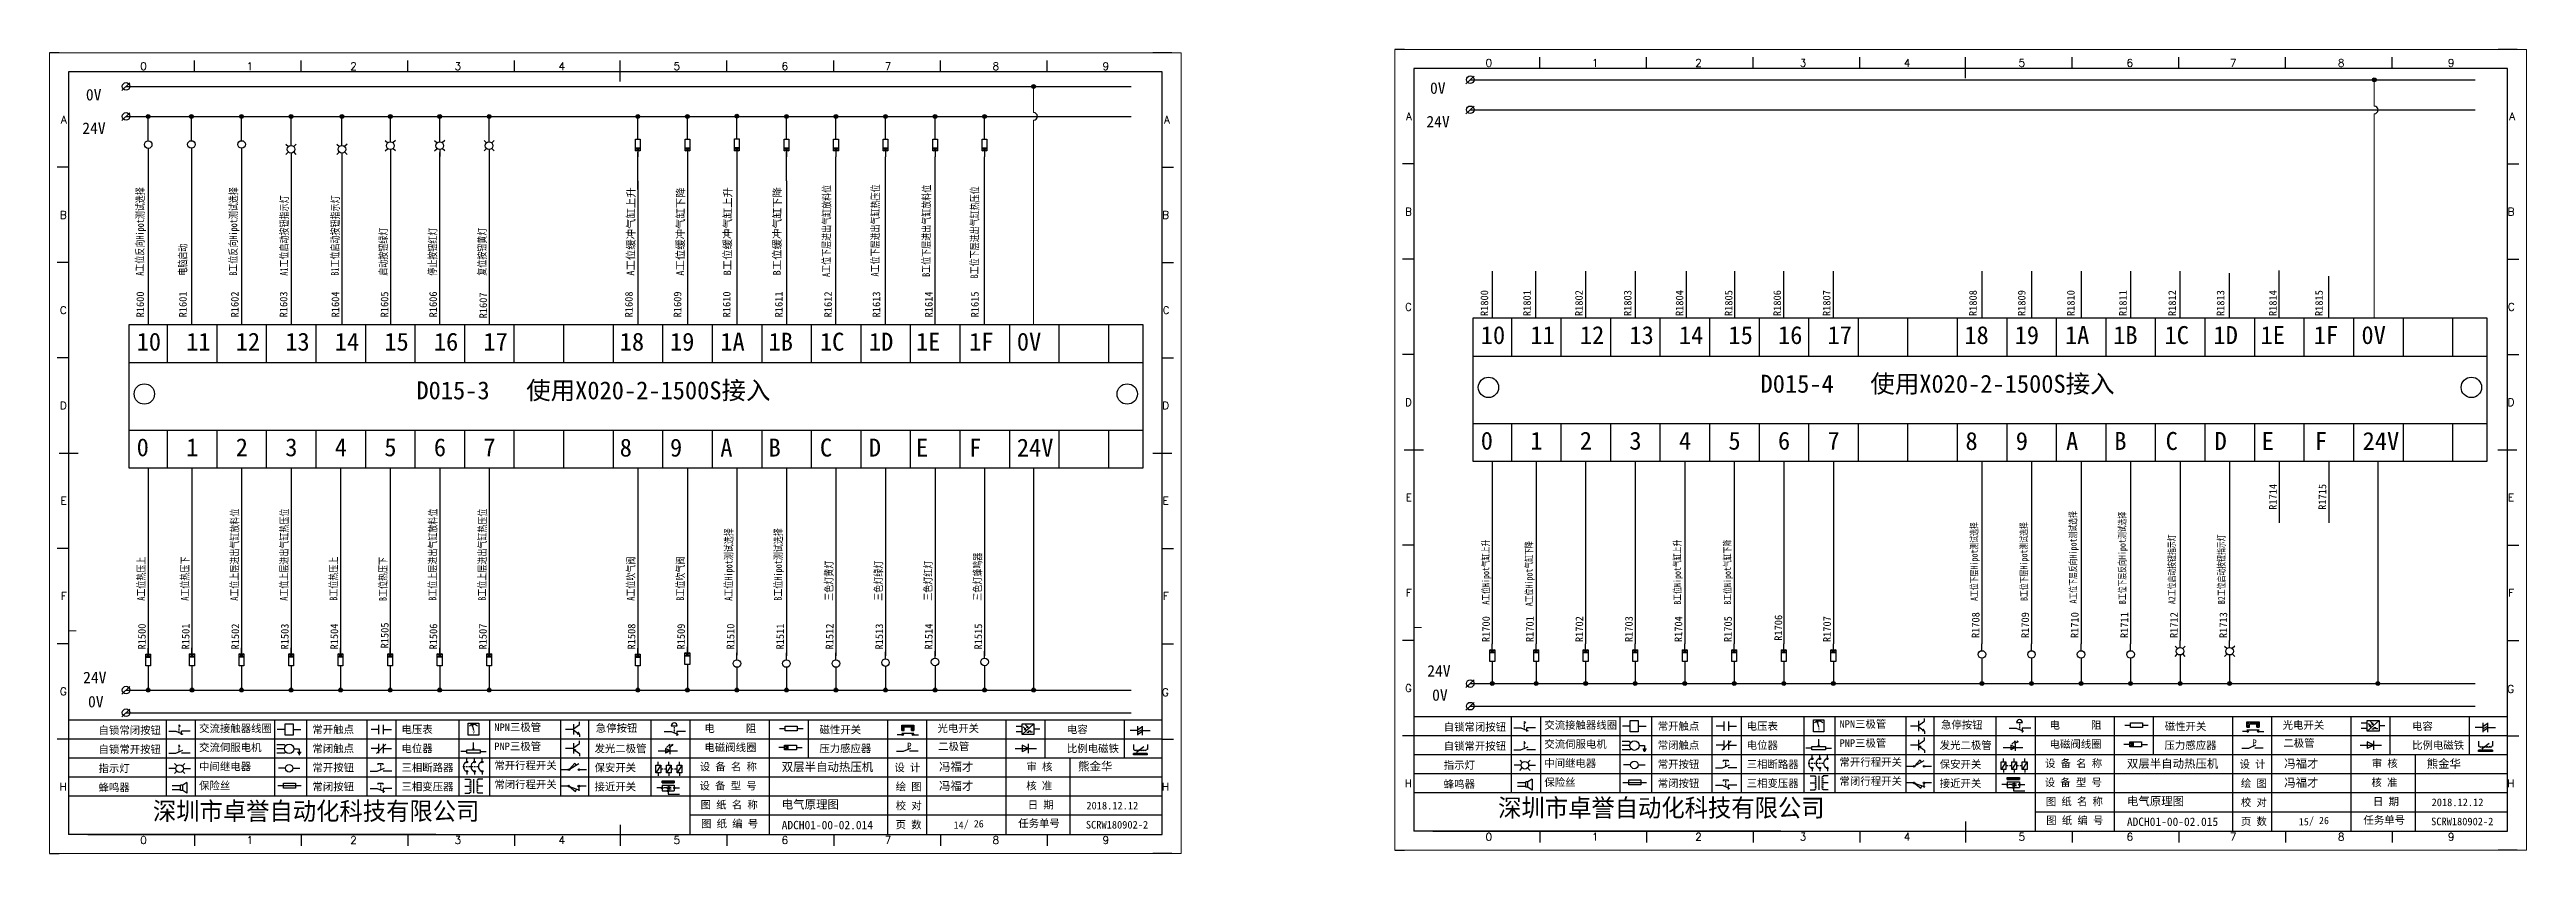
# Model space of a CAD drawing. Extents: x 33864 to 41687, y -3582 to -110.
# Drawn here: x 36336 to 36986, y -3235 to -3024 of the extents above; entities that cross this region are included whole.
import ezdxf
from ezdxf.enums import TextEntityAlignment as Align

# ---------------------------------------------------------------- set-up
doc = ezdxf.new("R2010")
doc.units = 0
doc.header["$MEASUREMENT"] = 0
doc.layers.add('AE_BOR', color=1, linetype='Continuous')
doc.layers.add('细实线层', color=7, linetype='Continuous')
doc.styles.add('WD', font='romans.shx', dxfattribs={"bigfont": 'gbcbig.shx'})
doc.styles.add('宋', font='', dxfattribs={"width": 0.7})
doc.styles.add('汉字', font='')
doc.styles.get('宋').set_extended_font_data('SimSun')
doc.styles.get('汉字').set_extended_font_data('新宋体')

msp = doc.modelspace()

# ---------------------------------------------------------------- texts
at = {"lineweight": -2, "style": '宋', "width": 0.7}
for s, p in [('A工位下层Hipot测试选择', (36842.146, -3168.619)), ('B工位下层Hipot测试选择', (36855.214, -3168.619)), ('A工位下层反向Hipot测试选择', (36868.115, -3169.29)), ('B工位下层反向Hipot测试选择', (36881.016, -3169.457)), ('A2工位启动按钮指示灯', (36894.016, -3169.457)), ('B2工位启动按钮指示灯', (36907.016, -3169.457)), ('A工位Hipot气缸上升', (36713.949, -3169.605)), ('A工位Hipot气缸下降', (36725.329, -3170.007)), ('B工位Hipot气缸上升', (36764.235, -3169.605)), ('B工位Hipot气缸下降', (36777.405, -3169.605))]:
    msp.add_text(s, height=1.83334, rotation=90.11445, dxfattribs=at).set_placement(p)
at = {"color": 0, "lineweight": -2, "attachment_point": 1}
for s, insert, char_height, width in [('0V', (36345.661, -3034.328), 3, 14.27309), ('0V', (36698.404, -3032.597), 3, 14.27309), ('24V', (36697.457, -3041.38), 3, 14.27309), ('24V', (36344.715, -3043.111), 3, 14.27309), ('10', (36358.979, -3098.255), 4.7064, 7.20347), ('11', (36371.979, -3098.255), 4.7064, 7.20347), ('12', (36384.979, -3098.255), 4.7064, 7.20347), ('13', (36397.979, -3098.255), 4.7064, 7.20347), ('14', (36410.979, -3098.255), 4.7064, 7.20347), ('15', (36423.979, -3098.255), 4.7064, 7.20347), ('16', (36436.979, -3098.255), 4.7064, 7.20347), ('17', (36449.979, -3098.255), 4.7064, 7.20347), ('18', (36485.756, -3098.255), 4.7064, 7.20347), ('19', (36498.955, -3098.255), 4.7064, 7.20347), ('1A', (36512.155, -3098.255), 4.7064, 7.20347), ('1B', (36524.817, -3098.255), 4.7064, 7.20347), ('1C', (36538.296, -3098.255), 4.7064, 7.20347), ('1D', (36551.137, -3098.255), 4.7064, 7.20347), ('1E', (36563.497, -3098.255), 4.7064, 7.20347), ('1F', (36577.456, -3098.255), 4.7064, 7.20347), ('0V', (36589.977, -3098.255), 4.7064, 7.20347), ('10', (36711.722, -3096.524), 4.7064, 7.20347), ('11', (36724.722, -3096.524), 4.7064, 7.20347), ('12', (36737.722, -3096.524), 4.7064, 7.20347), ('13', (36750.722, -3096.524), 4.7064, 7.20347), ('14', (36763.722, -3096.524), 4.7064, 7.20347), ('15', (36776.722, -3096.524), 4.7064, 7.20347), ('16', (36789.722, -3096.524), 4.7064, 7.20347), ('17', (36802.722, -3096.524), 4.7064, 7.20347), ('18', (36838.624, -3096.524), 4.7064, 7.20347), ('19', (36851.824, -3096.524), 4.7064, 7.20347), ('1A', (36865.024, -3096.524), 4.7064, 7.20347), ('1B', (36877.686, -3096.524), 4.7064, 7.20347), ('1C', (36891.165, -3096.524), 4.7064, 7.20347), ('1D', (36904.005, -3096.524), 4.7064, 7.20347), ('1E', (36916.366, -3096.524), 4.7064, 7.20347), ('1F', (36930.325, -3096.524), 4.7064, 7.20347), ('0V', (36942.845, -3096.524), 4.7064, 7.20347), ('D015-3   {\\f宋体|b0|i0|c134|p2;使用X020-2-1500S接入}', (36432.403, -3111.021), 4.70644, 195.21388), ('D015-4   {\\f宋体|b0|i0|c134|p2;使用X020-2-1500S接入}', (36785.146, -3109.29), 4.70644, 199.01727), ('0', (36358.979, -3125.959), 4.706, 7.20347), ('1', (36371.979, -3125.959), 4.706, 7.20347), ('2', (36384.979, -3125.959), 4.706, 7.20347), ('3', (36397.979, -3125.959), 4.706, 7.20347), ('4', (36410.979, -3125.959), 4.706, 7.20347), ('5', (36423.979, -3125.959), 4.706, 7.20347), ('6', (36436.979, -3125.959), 4.706, 7.20347), ('7', (36449.979, -3125.959), 4.706, 7.20347), ('8', (36485.756, -3126.037), 4.706, 7.20347), ('9', (36498.955, -3126.037), 4.706, 7.20347), ('A', (36512.155, -3126.037), 4.706, 7.20347), ('B', (36524.817, -3126.037), 4.706, 7.20347), ('C', (36538.296, -3126.037), 4.706, 7.20347), ('D', (36551.137, -3126.037), 4.706, 7.20347), ('E', (36563.497, -3126.037), 4.706, 7.20347), ('F', (36577.456, -3126.037), 4.706, 7.20347), ('24V', (36589.977, -3126.037), 4.7064, 7.20347), ('0', (36711.722, -3124.228), 4.706, 7.20347), ('1', (36724.722, -3124.228), 4.706, 7.20347), ('2', (36737.722, -3124.228), 4.706, 7.20347), ('3', (36750.722, -3124.228), 4.706, 7.20347), ('4', (36763.722, -3124.228), 4.706, 7.20347), ('5', (36776.722, -3124.228), 4.706, 7.20347), ('6', (36789.722, -3124.228), 4.706, 7.20347), ('7', (36802.722, -3124.228), 4.706, 7.20347), ('8', (36838.924, -3124.306), 4.706, 7.20347), ('9', (36852.124, -3124.306), 4.706, 7.20347), ('A', (36865.324, -3124.306), 4.706, 7.20347), ('B', (36877.985, -3124.306), 4.706, 7.20347), ('C', (36891.465, -3124.306), 4.706, 7.20347), ('D', (36904.305, -3124.306), 4.706, 7.20347), ('E', (36916.666, -3124.306), 4.706, 7.20347), ('F', (36930.625, -3124.306), 4.706, 7.20347), ('24V', (36943.145, -3124.306), 4.7064, 7.20347), ('24V', (36344.931, -3187.188), 3, 14.27309), ('24V', (36697.674, -3185.457), 3, 14.27309), ('0V', (36346.219, -3193.53), 3, 14.27309), ('0V', (36698.962, -3191.799), 3, 14.27309), ('深圳市卓誉自动化科技有限公司', (36363.258, -3221.377), 4.70644, 96.11383), ('深圳市卓誉自动化科技有限公司', (36716.284, -3220.515), 4.70644, 96.11383)]:
    msp.add_mtext(s, dxfattribs=dict(at, insert=insert, char_height=char_height, width=width))
at = {"color": 0, "lineweight": -2, "char_height": 2}
for s, insert, width, attachment_point, rotation in [('{\\fSimSun|b0|i0|c134|p2;\\W0.75;\\C256;A工位反向Hipot测试选择}', (36361.363, -3083.314), 71.79445, 7, 89.63154), ('{\\fSimSun|b0|i0|c134|p2;\\W0.75;\\C256;B工位反向Hipot测试选择}', (36385.857, -3083.314), 71.79445, 7, 89.63154), ('{\\f宋体|b0|i0|c134|p2;A工位缓冲气缸上升}', (36489.848, -3083.314), 71.79445, 7, 89.63154), ('{\\f宋体|b0|i0|c134|p2;A工位缓冲气缸下降}', (36502.857, -3083.314), 71.79445, 7, 89.63154), ('{\\f宋体|b0|i0|c134|p2;B工位缓冲气缸上升}', (36515.224, -3083.246), 71.75327, 7, 89.63154), ('{\\f宋体|b0|i0|c134|p2;B工位缓冲气缸下降}', (36528.224, -3083.246), 71.75327, 7, 89.63154), ('{\\fSimSun|b0|i0|c134|p2;\\W0.75;\\C256;A工位下层进出气缸放料位}', (36541.199, -3083.646), 71.75327, 7, 89.63154), ('{\\fSimSun|b0|i0|c134|p2;\\W0.75;\\C256;A工位下层进出气缸热压位}', (36553.987, -3083.525), 71.75327, 7, 89.63154), ('{\\fSimSun|b0|i0|c134|p2;\\W0.75;\\C256;B工位下层进出气缸放料位}', (36567.399, -3083.609), 71.75327, 7, 89.63154), ('{\\fSimSun|b0|i0|c134|p2;\\W0.75;\\C256;B工位下层进出气缸热压位}', (36580.057, -3084.028), 71.75327, 7, 89.63154), ('{\\fSimSun|b0|i0|c134|p2;\\W0.75;\\C256;A1工位启动按钮指示灯}', (36398.857, -3083.314), 71.79445, 7, 89.63154), ('{\\fSimSun|b0|i0|c134|p2;\\W0.75;\\C256;B1工位启动按钮指示灯}', (36412.218, -3083.314), 71.79445, 7, 89.63154), ('{\\fSimSun|b0|i0|c134|p2;\\W0.75;\\C256;启动按钮绿灯}', (36424.913, -3083.314), 71.79445, 7, 89.63154), ('{\\fSimSun|b0|i0|c134|p2;\\W0.75;\\C256;停止按钮红灯}', (36437.857, -3083.314), 71.79445, 7, 89.63154), ('{\\fSimSun|b0|i0|c134|p2;\\W0.75;\\C256;复位按钮黄灯}', (36450.827, -3083.314), 71.79445, 7, 89.63154), ('{\\fSimSun|b0|i0|c134|p2;\\W0.75;\\C256;电脑启动}', (36372.302, -3083.314), 71.79445, 7, 89.63154), ('R1600', (36358.922, -3094.238), 71.79445, 1, 90), ('R1601', (36370.116, -3094.238), 71.79445, 1, 90), ('R1602', (36383.74, -3094.238), 71.79445, 1, 90), ('R1603', (36396.534, -3094.238), 71.79445, 1, 90), ('R1604', (36410.134, -3094.238), 71.79445, 1, 90), ('R1605', (36423.021, -3094.238), 71.79445, 1, 90), ('R1606', (36435.778, -3094.238), 71.79445, 1, 90), ('R1608', (36487.151, -3094.238), 71.79445, 1, 90), ('R1609', (36499.924, -3094.238), 71.79445, 1, 90), ('R1610', (36512.824, -3094.238), 71.79445, 1, 90), ('R1611', (36526.496, -3094.238), 71.79445, 1, 90), ('R1612', (36539.42, -3094.238), 71.79445, 1, 90), ('R1613 ', (36552.11, -3094.238), 71.79445, 1, 90), ('R1614', (36565.847, -3094.238), 71.79445, 1, 90), ('R1615', (36577.949, -3094.238), 71.79445, 1, 90), ('R1800', (36711.664, -3093.887), 71.79445, 1, 90), ('R1801', (36722.859, -3093.887), 71.79445, 1, 90), ('R1802', (36736.483, -3093.887), 71.79445, 1, 90), ('R1803', (36749.277, -3093.887), 71.79445, 1, 90), ('R1804', (36762.876, -3093.887), 71.79445, 1, 90), ('R1805', (36775.763, -3093.887), 71.79445, 1, 90), ('R1806', (36788.52, -3093.887), 71.79445, 1, 90), ('R1807', (36801.49, -3093.887), 71.79445, 1, 90), ('R1808', (36839.893, -3093.887), 71.79445, 1, 90), ('R1809', (36852.667, -3093.887), 71.79445, 1, 90), ('R1810', (36865.567, -3093.887), 71.79445, 1, 90), ('R1811', (36879.238, -3093.887), 71.79445, 1, 90), ('R1812 ', (36892.162, -3093.887), 71.79445, 1, 90), ('R1813', (36904.853, -3093.887), 71.79445, 1, 90), ('R1814', (36918.59, -3093.887), 71.79445, 1, 90), ('R1815', (36930.691, -3093.887), 71.79445, 1, 90), ('R1607', (36448.927, -3094.495), 71.79445, 1, 90), ('R1714', (36920.596, -3144.726), 1.70530256582424e-12, 7, 89.63154), ('{\\fSimSun|b0|i0|c134|p2;\\W0.75;\\C256;A工位上层进出气缸放料位}', (36385.857, -3168.569), 71.79445, 7, 89.63154), ('{\\fSimSun|b0|i0|c134|p2;\\W0.75;\\C256;A工位上层进出气缸热压位}', (36398.857, -3168.569), 71.79445, 7, 89.63154), ('{\\fSimSun|b0|i0|c134|p2;\\W0.75;\\C256;B工位上层进出气缸放料位}', (36437.857, -3168.569), 71.79445, 7, 89.63154), ('{\\fSimSun|b0|i0|c134|p2;\\W0.75;\\C256;B工位上层进出气缸热压位}', (36450.857, -3168.569), 71.79445, 7, 89.63154), ('{\\fSimSun|b0|i0|c134|p2;\\W0.75;\\C256;A工位Hipot测试选择}', (36515.857, -3168.569), 71.79445, 7, 89.63154), ('{\\fSimSun|b0|i0|c134|p2;\\W0.75;\\C256;B工位Hipot测试选择}', (36528.857, -3168.569), 71.79445, 7, 89.63154), ('{\\fSimSun|b0|i0|c134|p2;\\W0.75;\\C256;A工位热压上}', (36361.357, -3168.569), 71.79445, 7, 89.63154), ('{\\fSimSun|b0|i0|c134|p2;\\W0.75;\\C256;A工位热压下}', (36372.857, -3168.569), 71.79445, 7, 89.63154), ('{\\fSimSun|b0|i0|c134|p2;\\W0.75;\\C256;B工位热压上}', (36411.857, -3168.569), 71.79445, 7, 89.63154), ('{\\fSimSun|b0|i0|c134|p2;\\W0.75;\\C256;B工位热压下}', (36424.825, -3168.662), 71.79445, 7, 89.63154), ('{\\fSimSun|b0|i0|c134|p2;\\W0.75;\\C256;A工位吹气阀}', (36489.857, -3168.569), 71.79445, 7, 89.63154), ('{\\fSimSun|b0|i0|c134|p2;\\W0.75;\\C256;B工位吹气阀}', (36502.857, -3168.569), 71.79445, 7, 89.63154), ('{\\fSimSun|b0|i0|c134|p2;\\W0.75;\\C256;三色灯黄灯}', (36541.857, -3168.569), 71.79445, 7, 89.63154), ('{\\fSimSun|b0|i0|c134|p2;\\W0.75;\\C256;三色灯绿灯}', (36554.857, -3168.569), 71.79445, 7, 89.63154), ('{\\fSimSun|b0|i0|c134|p2;\\W0.75;\\C256;三色灯红灯}', (36567.857, -3168.569), 71.79445, 7, 89.63154), ('{\\fSimSun|b0|i0|c134|p2;\\W0.75;\\C256;三色灯蜂鸣器}', (36580.857, -3168.569), 71.79445, 7, 89.63154), ('R1708', (36842.596, -3178.363), 71.79445, 7, 89.63154), ('R1709 ', (36855.596, -3178.363), 71.79445, 7, 89.63154), ('R1710', (36868.596, -3178.363), 71.79445, 7, 89.63154), ('R1711', (36881.596, -3178.363), 71.79445, 7, 89.63154), ('R1712', (36894.596, -3178.363), 71.79445, 7, 89.63154), ('R1713', (36907.596, -3178.363), 71.79445, 7, 89.63154), ('R1500', (36361.359, -3181.363), 71.79445, 7, 89.63154), ('R1501', (36372.854, -3181.363), 71.79445, 7, 89.63154), ('R1502', (36385.854, -3181.363), 71.79445, 7, 89.63154), ('R1503', (36398.854, -3181.363), 71.79445, 7, 89.63154), ('R1504', (36411.854, -3181.363), 71.79445, 7, 89.63154), ('R1505', (36425.086, -3181.071), 35.61303, 7, 89.63154), ('R1506', (36437.854, -3181.363), 71.79445, 7, 89.63154), ('R1507', (36450.854, -3181.363), 71.79445, 7, 89.63154), ('R1508', (36489.854, -3181.363), 71.79445, 7, 89.63154), ('R1509', (36502.854, -3181.363), 71.79445, 7, 89.63154), ('R1510', (36515.854, -3181.363), 71.79445, 7, 89.63154), ('R1511', (36528.854, -3181.363), 71.79445, 7, 89.63154), ('R1512', (36541.854, -3181.363), 71.79445, 7, 89.63154), ('R1513', (36554.854, -3181.363), 71.79445, 7, 89.63154), ('R1514', (36567.854, -3181.363), 1.70530256582424e-12, 7, 89.63154), ('R1700', (36714.101, -3179.417), 71.79445, 7, 89.63154), ('R1701', (36725.596, -3179.417), 71.79445, 7, 89.63154), ('R1702 ', (36738.596, -3179.417), 71.79445, 7, 89.63154), ('R1703', (36751.596, -3179.417), 71.79445, 7, 89.63154), ('R1704 ', (36764.596, -3179.417), 71.79445, 7, 89.63154), ('R1705', (36777.596, -3179.417), 71.79445, 7, 89.63154), ('R1706', (36790.823, -3179.07), 36.54008, 7, 89.63154), ('R1707', (36803.596, -3179.417), 71.79445, 7, 89.63154)]:
    msp.add_mtext(s, dxfattribs=dict(at, insert=insert, width=width, attachment_point=attachment_point, rotation=rotation))
at = {"color": 0, "lineweight": -2, "char_height": 2, "attachment_point": 7, "rotation": 89.63154}
for s, insert in [('R1715', (36933.596, -3144.726)), ('R1515', (36580.854, -3181.363))]:
    msp.add_mtext(s, dxfattribs=dict(at, insert=insert))
at = {"char_height": 2, "attachment_point": 1, "style": '汉字'}
for s, insert in [('{\\fKaiTi_GB2312|b0|i0|c134|p49;自锁常闭按钮}', (36348.98, -3201.533)), ('{\\fKaiTi_GB2312|b0|i0|c134|p49;交流接触器线圈}', (36375.375, -3201.039)), ('{\\fKaiTi_GB2312|b0|i0|c134|p49;常开触点}', (36405.128, -3201.326)), ('{\\fKaiTi_GB2312|b0|i0|c134|p49;电压表}', (36428.488, -3201.317)), ('{\\fKaiTi_GB2312|b0|i0|c134|p49;NPN三极管}', (36452.854, -3200.755)), ('{\\fKaiTi_GB2312|b0|i0|c134|p49;急停按钮}', (36479.476, -3200.968)), ('{\\fKaiTi_GB2312|b0|i0|c134|p49;电      阻}', (36507.982, -3201.04)), ('{\\fKaiTi_GB2312|b0|i0|c134|p49;磁性开关}', (36538.193, -3201.377)), ('{\\fKaiTi_GB2312|b0|i0|c134|p49;光电开关}', (36569.144, -3201.039)), ('{\\fKaiTi_GB2312|b0|i0|c134|p49;电容}', (36603.119, -3201.327)), ('{\\fKaiTi_GB2312|b0|i0|c134|p49;自锁常闭按钮}', (36702.007, -3200.671)), ('{\\fKaiTi_GB2312|b0|i0|c134|p49;交流接触器线圈}', (36728.401, -3200.177)), ('{\\fKaiTi_GB2312|b0|i0|c134|p49;常开触点}', (36758.155, -3200.464)), ('{\\fKaiTi_GB2312|b0|i0|c134|p49;电压表}', (36781.514, -3200.455)), ('{\\fKaiTi_GB2312|b0|i0|c134|p49;NPN三极管}', (36805.881, -3199.893)), ('{\\fKaiTi_GB2312|b0|i0|c134|p49;PNP三极管}', (36805.881, -3204.893)), ('{\\fKaiTi_GB2312|b0|i0|c134|p49;急停按钮}', (36832.502, -3200.106)), ('{\\fKaiTi_GB2312|b0|i0|c134|p49;电      阻}', (36861.009, -3200.178)), ('{\\fKaiTi_GB2312|b0|i0|c134|p49;磁性开关}', (36891.219, -3200.515)), ('{\\fKaiTi_GB2312|b0|i0|c134|p49;光电开关}', (36922.17, -3200.177)), ('{\\fKaiTi_GB2312|b0|i0|c134|p49;二极管}', (36922.352, -3204.893)), ('{\\fKaiTi_GB2312|b0|i0|c134|p49;电容}', (36956.146, -3200.465)), ('{\\fKaiTi_GB2312|b0|i0|c134|p49;自锁常开按钮}', (36348.98, -3206.533)), ('{\\fKaiTi_GB2312|b0|i0|c134|p49;交流伺服电机}', (36375.375, -3206.039)), ('{\\fKaiTi_GB2312|b0|i0|c134|p49;中间继电器}', (36375.375, -3211.039)), ('{\\fKaiTi_GB2312|b0|i0|c134|p49;常闭触点}', (36405.128, -3206.326)), ('{\\fKaiTi_GB2312|b0|i0|c134|p49;常开按钮}', (36405.128, -3211.326)), ('{\\fKaiTi_GB2312|b0|i0|c134|p49;三相断路器}', (36428.488, -3211.317)), ('{\\fKaiTi_GB2312|b0|i0|c134|p49;电位器}', (36428.488, -3206.317)), ('{\\fKaiTi_GB2312|b0|i0|c134|p49;PNP三极管}', (36452.854, -3205.755)), ('{\\fKaiTi_GB2312|b0|i0|c134|p49;常开行程开关}', (36452.854, -3210.755)), ('{\\fKaiTi_GB2312|b0|i0|c134|p49;保安开关}', (36479.143, -3211.327)), ('{\\fKaiTi_GB2312|b0|i0|c134|p49;发光二极管}', (36479.143, -3206.327)), ('{\\fKaiTi_GB2312|b0|i0|c134|p0;设 备 名 称}', (36506.775, -3211.092)), ('{\\fKaiTi_GB2312|b0|i0|c134|p49;电磁阀线圈}', (36507.982, -3206.04)), ('{\\fKaiTi_GB2312|b0|i0|c134|p49;压力感应器}', (36538.14, -3206.317)), ('{\\fKaiTi_GB2312|b0|i0|c134|p0;设 计}', (36557.842, -3211.308)), ('{\\fKaiTi_GB2312|b0|i0|c134|p49;二极管}', (36569.325, -3205.755)), ('{\\fKaiTi_GB2312|b0|i0|c134|p0;审 核}', (36592.51, -3211.098)), ('{\\fKaiTi_GB2312|b0|i0|c134|p49;比例电磁铁}', (36603.119, -3206.327)), ('{\\fKaiTi_GB2312|b0|i0|c134|p49;指示灯}', (36702.007, -3210.671)), ('{\\fKaiTi_GB2312|b0|i0|c134|p49;自锁常开按钮}', (36702.007, -3205.671)), ('{\\fKaiTi_GB2312|b0|i0|c134|p49;交流伺服电机}', (36728.401, -3205.177)), ('{\\fKaiTi_GB2312|b0|i0|c134|p49;中间继电器}', (36728.401, -3210.177)), ('{\\fKaiTi_GB2312|b0|i0|c134|p49;常闭触点}', (36758.155, -3205.464)), ('{\\fKaiTi_GB2312|b0|i0|c134|p49;常开按钮}', (36758.155, -3210.464)), ('{\\fKaiTi_GB2312|b0|i0|c134|p49;三相断路器}', (36781.514, -3210.455)), ('{\\fKaiTi_GB2312|b0|i0|c134|p49;电位器}', (36781.514, -3205.455)), ('{\\fKaiTi_GB2312|b0|i0|c134|p49;常开行程开关}', (36805.881, -3209.893)), ('{\\fKaiTi_GB2312|b0|i0|c134|p49;保安开关}', (36832.169, -3210.465)), ('{\\fKaiTi_GB2312|b0|i0|c134|p49;发光二极管}', (36832.169, -3205.465)), ('{\\fKaiTi_GB2312|b0|i0|c134|p0;设 备 名 称}', (36859.801, -3210.23)), ('{\\fKaiTi_GB2312|b0|i0|c134|p49;电磁阀线圈}', (36861.009, -3205.178)), ('{\\fKaiTi_GB2312|b0|i0|c134|p49;压力感应器}', (36891.167, -3205.455)), ('{\\fKaiTi_GB2312|b0|i0|c134|p0;设 计}', (36910.869, -3210.446)), ('{\\fKaiTi_GB2312|b0|i0|c134|p0;审 核}', (36945.536, -3210.236)), ('{\\fKaiTi_GB2312|b0|i0|c134|p49;比例电磁铁}', (36956.146, -3205.465)), ('{\\fKaiTi_GB2312|b0|i0|c134|p49;指示灯}', (36348.98, -3211.533)), ('{\\fKaiTi_GB2312|b0|i0|c134|p49;蜂鸣器}', (36348.98, -3216.533)), ('{\\fKaiTi_GB2312|b0|i0|c134|p49;保险丝}', (36375.375, -3216.039)), ('{\\fKaiTi_GB2312|b0|i0|c134|p49;常闭按钮}', (36405.128, -3216.326)), ('{\\fKaiTi_GB2312|b0|i0|c134|p49;三相变压器}', (36428.488, -3216.317)), ('{\\fKaiTi_GB2312|b0|i0|c134|p49;常闭行程开关}', (36452.854, -3215.755)), ('{\\fKaiTi_GB2312|b0|i0|c134|p49;接近开关}', (36479.143, -3216.327)), ('{\\fKaiTi_GB2312|b0|i0|c134|p0;设 备 型 号}', (36506.701, -3216.092)), ('{\\fKaiTi_GB2312|b0|i0|c134|p0;绘 图}', (36558.171, -3216.308)), ('{\\fKaiTi_GB2312|b0|i0|c134|p0;核 准}', (36592.44, -3216.098)), ('{\\fKaiTi_GB2312|b0|i0|c134|p49;蜂鸣器}', (36702.007, -3215.671)), ('{\\fKaiTi_GB2312|b0|i0|c134|p49;保险丝}', (36728.401, -3215.177)), ('{\\fKaiTi_GB2312|b0|i0|c134|p49;常闭按钮}', (36758.155, -3215.464)), ('{\\fKaiTi_GB2312|b0|i0|c134|p49;三相变压器}', (36781.514, -3215.455)), ('{\\fKaiTi_GB2312|b0|i0|c134|p49;常闭行程开关}', (36805.881, -3214.893)), ('{\\fKaiTi_GB2312|b0|i0|c134|p49;接近开关}', (36832.169, -3215.465)), ('{\\fKaiTi_GB2312|b0|i0|c134|p0;设 备 型 号}', (36859.727, -3215.23)), ('{\\fKaiTi_GB2312|b0|i0|c134|p0;绘 图}', (36911.197, -3215.446)), ('{\\fKaiTi_GB2312|b0|i0|c134|p0;核 准}', (36945.466, -3215.236)), ('{\\fKaiTi_GB2312|b0|i0|c134|p0;图 纸 名 称}', (36506.984, -3221.092)), ('{\\fKaiTi_GB2312|b0|i0|c134|p0;校 对}', (36558.171, -3221.308)), ('{\\fKaiTi_GB2312|b0|i0|c134|p0;日 期}', (36592.837, -3221.098)), ('{\\fKaiTi_GB2312|b0|i0|c134|p0;图 纸 名 称}', (36860.011, -3220.23)), ('{\\fKaiTi_GB2312|b0|i0|c134|p0;校 对}', (36911.197, -3220.446)), ('{\\fKaiTi_GB2312|b0|i0|c134|p0;日 期}', (36945.863, -3220.236)), ('{\\fKaiTi_GB2312|b0|i0|c134|p0;图 纸 编 号}', (36507.102, -3226.044)), ('{\\fKaiTi_GB2312|b0|i0|c134|p0;页 数}', (36558.171, -3226.308)), ('{\\fKaiTi_GB2312|b0|i0|c134|p0;任务单号}', (36590.338, -3225.949)), ('{\\fKaiTi_GB2312|b0|i0|c134|p0;SCRW180902-2}', (36608.101, -3226.322)), ('{\\fKaiTi_GB2312|b0|i0|c134|p0;图 纸 编 号}', (36860.129, -3225.182)), ('{\\fKaiTi_GB2312|b0|i0|c134|p0;页 数}', (36911.197, -3225.446)), ('{\\fKaiTi_GB2312|b0|i0|c134|p0;任务单号}', (36943.364, -3225.087)), ('{\\fKaiTi_GB2312|b0|i0|c134|p0;SCRW180902-2}', (36961.128, -3225.46))]:
    msp.add_mtext(s, dxfattribs=dict(at, insert=insert))
at = {"attachment_point": 1}
for s, insert, char_height, width in [('{\\fKaiTi_GB2312|b0|i0|c134|p49;双层半自动热压机}', (36528.268, -3211.049), 2.2, 25.74497), ('{\\fKaiTi_GB2312|b0|i0|c134|p49;冯福才}', (36569.554, -3211.049), 2.2, 15.31746), ('{\\fKaiTi_GB2312|b0|i0|c134|p49;熊金华}', (36606.05, -3210.903), 2.2, 15.31746), ('{\\fKaiTi_GB2312|b0|i0|c134|p49;双层半自动热压机}', (36881.294, -3210.187), 2.2, 25.88068), ('{\\fKaiTi_GB2312|b0|i0|c134|p49;冯福才}', (36922.58, -3210.187), 2.2, 15.31746), ('{\\fKaiTi_GB2312|b0|i0|c134|p49;熊金华}', (36959.951, -3210.236), 2.2, 15.31746), ('{\\fKaiTi_GB2312|b0|i0|c134|p49;冯福才}', (36569.554, -3216.049), 2.2, 15.31746), ('{\\fKaiTi_GB2312|b0|i0|c134|p49;冯福才}', (36922.58, -3215.187), 2.2, 15.31746), ('{\\fKaiTi_GB2312|b0|i0|c134|p49;电气原理图}', (36528.268, -3220.9), 2.2, 25.88003), ('{\\fKaiTi_GB2312|b0|i0|c134|p49;2018.12.12}', (36608.224, -3221.303), 2, 60.2542), ('{\\fKaiTi_GB2312|b0|i0|c134|p49;电气原理图}', (36881.294, -3220.038), 2.2, 25.88003), ('{\\fKaiTi_GB2312|b0|i0|c134|p49;2018.12.12}', (36961.251, -3220.441), 2, 60.2542), ('{\\fKaiTi_GB2312|b0|i0|c134|p49;ADCH01-00-02.014}', (36528.268, -3226.3), 2.2, 25.68687), ('{\\fKaiTi_GB2312|b0|i0|c134|p49;14}', (36573.388, -3226.428), 1.92, 2.26819), ('{\\fKaiTi_GB2312|b0|i0|c134|p49;/ 26}', (36576.059, -3226.106), 1.92, 6.84443), ('{\\fKaiTi_GB2312|b0|i0|c134|p49;ADCH01-00-02.015}', (36881.294, -3225.438), 2.2, 25.68687), ('{\\fKaiTi_GB2312|b0|i0|c134|p49;15}', (36926.415, -3225.566), 1.92, 2.26819), ('{\\fKaiTi_GB2312|b0|i0|c134|p49;/ 26}', (36929.086, -3225.244), 1.92, 6.84443)]:
    msp.add_mtext(s, dxfattribs=dict(at, insert=insert, char_height=char_height, width=width))
at = {"layer": 'AE_BOR', "style": 'WD'}
for s, p in [('0', (36360.791, -3029.348)), ('1', (36388.717, -3029.348)), ('2', (36415.866, -3029.348)), ('3', (36443.266, -3029.348)), ('4', (36470.567, -3029.348)), ('5', (36500.716, -3029.348)), ('6', (36529.061, -3029.348)), ('7', (36556.159, -3029.348)), ('8', (36584.488, -3029.348)), ('9', (36613.353, -3029.348)), ('0', (36713.817, -3028.486)), ('1', (36741.743, -3028.486)), ('2', (36768.893, -3028.486)), ('3', (36796.293, -3028.486)), ('4', (36823.593, -3028.486)), ('5', (36853.742, -3028.486)), ('6', (36882.087, -3028.486)), ('7', (36909.185, -3028.486)), ('8', (36937.515, -3028.486)), ('9', (36966.379, -3028.486)), ('0', (36360.791, -3232.348)), ('1', (36388.717, -3232.348)), ('2', (36415.866, -3232.348)), ('3', (36443.266, -3232.348)), ('4', (36470.567, -3232.348)), ('5', (36500.716, -3232.348)), ('6', (36529.061, -3232.348)), ('7', (36556.159, -3232.348)), ('8', (36584.488, -3232.348)), ('9', (36613.353, -3232.348)), ('0', (36713.817, -3231.486)), ('1', (36741.743, -3231.486)), ('2', (36768.893, -3231.486)), ('3', (36796.293, -3231.486)), ('4', (36823.593, -3231.486)), ('5', (36853.742, -3231.486)), ('6', (36882.087, -3231.486)), ('7', (36909.185, -3231.486)), ('8', (36937.515, -3231.486)), ('9', (36966.379, -3231.486))]:
    msp.add_text(s, height=2, dxfattribs=at).set_placement(p, align=Align.CENTER)
for s, p in [('A', (36340.624, -3042.348)), ('A', (36630.148, -3042.348)), ('A', (36693.651, -3041.486)), ('A', (36983.175, -3041.486)), ('B', (36340.624, -3067.348)), ('B', (36629.958, -3067.348)), ('B', (36693.651, -3066.486)), ('B', (36982.984, -3066.486)), ('C', (36340.624, -3092.348)), ('C', (36630.053, -3092.348)), ('C', (36693.651, -3091.486)), ('C', (36983.079, -3091.486)), ('D', (36340.624, -3117.348)), ('D', (36629.958, -3117.348)), ('D', (36693.651, -3116.486)), ('D', (36982.984, -3116.486)), ('E', (36340.624, -3142.348)), ('E', (36629.862, -3142.348)), ('E', (36693.651, -3141.486)), ('E', (36982.889, -3141.486)), ('F', (36693.651, -3166.486)), ('F', (36982.889, -3166.486)), ('F', (36982.889, -3166.486)), ('F', (36340.624, -3167.348)), ('F', (36629.862, -3167.348)), ('F', (36629.862, -3167.348)), ('G', (36340.624, -3192.348)), ('G', (36629.862, -3192.567)), ('G', (36693.651, -3191.486)), ('G', (36982.889, -3191.705)), ('H', (36340.624, -3217.348)), ('H', (36629.958, -3217.348)), ('H', (36693.651, -3216.486)), ('H', (36982.984, -3216.486))]:
    msp.add_text(s, height=2, dxfattribs=at).set_placement(p, align=Align.MIDDLE_RIGHT)

# ---------------------------------------------------------------- blocks, each defined once
blk = doc.blocks.new('磁性开关')
at = {"linetype": 'ByBlock'}
h = blk.add_hatch(dxfattribs=at)
h.set_pattern_fill('ANSI31', color=256, scale=0.1, style=0)
h.set_pattern_definition([(45, (0, 0), (-0.224506403, 0.224506403), [])])
h.paths.add_polyline_path([(-1907.69, -775.29), (-1910.88, -775.29), (-1910.88, -776.69), (-1910.25, -776.69), (-1910.25, -775.79), (-1908.31, -775.79), (-1908.31, -776.69), (-1907.69, -776.69)])
for p, q in [((-1910.91, -777.81), (-1912.09, -777.81)), ((-1910.88, -776.69), (-1910.88, -775.29)), ((-1910.88, -775.29), (-1907.69, -775.29)), ((-1910.88, -776.69), (-1910.25, -776.69)), ((-1910.88, -777.39), (-1907.69, -777.39)), ((-1910.25, -776.69), (-1910.25, -775.79)), ((-1910.25, -775.79), (-1908.31, -775.79)), ((-1908.31, -776.69), (-1908.31, -775.79)), ((-1908.31, -776.69), (-1907.69, -776.69)), ((-1907.69, -775.29), (-1907.69, -776.69)), ((-1907.66, -777.81), (-1906.48, -777.81))]:
    blk.add_line(p, q, dxfattribs=at)
for centre in [(-1910.68, -777.81), (-1907.88, -777.81)]:
    blk.add_circle(centre, 0.225, dxfattribs=at)
blk = doc.blocks.new('*U94')
at = {"linetype": 'ByBlock'}
for p, q in [((-1911.92, -782.07), (-1910.06, -782.07)), ((-1910.06, -782.07), (-1908.18, -782.88)), ((-1909.23, -780.45), (-1909.23, -780.67)), ((-1909.23, -780.45), (-1908.92, -780.84)), ((-1909.23, -780.84), (-1909.23, -781.05)), ((-1909.23, -781.23), (-1909.23, -781.44)), ((-1909.23, -781.61), (-1909.23, -781.83)), ((-1909.23, -782), (-1909.23, -782.21)), ((-1909.23, -782.38), (-1909.23, -782.43)), ((-1908.52, -783.07), (-1908.52, -782.07)), ((-1906.25, -782.07), (-1908.52, -782.07))]:
    blk.add_line(p, q, dxfattribs=at)
blk = doc.blocks.new('*U95')
at = {"linetype": 'ByBlock'}
for p, q in [((-1911.92, -792.89), (-1910.06, -792.89)), ((-1910.06, -792.89), (-1908.18, -792.08)), ((-1908.88, -791.17), (-1909.23, -790.71)), ((-1909.23, -790.71), (-1909.23, -790.92)), ((-1909.23, -791.09), (-1909.23, -791.31)), ((-1909.23, -791.48), (-1909.23, -791.69)), ((-1909.23, -791.86), (-1909.23, -792.08)), ((-1909.23, -792.25), (-1909.23, -792.47)), ((-1906.25, -792.89), (-1908.52, -792.89))]:
    blk.add_line(p, q, dxfattribs=at)
blk = doc.blocks.new('蜂鸣器')
at = {"linetype": 'ByBlock'}
for p, q in [((-1908.8, -796.48), (-1911.01, -796.48)), ((-1908.8, -797.46), (-1911.01, -797.46)), ((-1908.25, -796.26), (-1908.8, -796.26)), ((-1908.8, -797.68), (-1908.8, -796.26)), ((-1908.25, -797.68), (-1908.8, -797.68)), ((-1907.17, -795.53), (-1908.25, -796.26)), ((-1908.25, -797.68), (-1908.25, -796.26)), ((-1907.17, -798.41), (-1908.25, -797.68)), ((-1907.17, -795.53), (-1907.17, -798.41))]:
    blk.add_line(p, q, dxfattribs=at)
blk = doc.blocks.new('指示灯')
at = {"linetype": 'ByBlock'}
for p, q in [((-1854.25, -776.92), (-1856.06, -776.92)), ((-1854.62, -775.59), (-1853.97, -776.23)), ((-1854.62, -778.25), (-1853.97, -777.61)), ((-1851.9, -775.59), (-1852.54, -776.23)), ((-1851.9, -778.25), (-1852.54, -777.61)), ((-1852.26, -776.92), (-1850.45, -776.92))]:
    blk.add_line(p, q, dxfattribs=at)
blk.add_circle((-1853.26, -776.92), 0.992, dxfattribs=at)
blk = doc.blocks.new('光电开关')
at = {"linetype": 'ByBlock'}
h = blk.add_hatch(dxfattribs=at)
h.set_pattern_fill('ANSI31', color=256, scale=0.01, style=0)
h.set_pattern_definition([(45, (0.172267, 0), (-0.0224506403, 0.0224506403), [])])
h.paths.add_polyline_path([(-1882.44, -776.34), (-1882.5, -775.91), (-1882.68, -776.07)])
h.paths.add_polyline_path([(-1882.44, -776.34), (-1882.68, -776.07), (-1882.86, -776.23)])
h.paths.add_polyline_path([(-1883.11, -776.45), (-1883.29, -776.61), (-1883.05, -776.88)])
h.paths.add_polyline_path([(-1883.29, -776.61), (-1883.47, -776.77), (-1883.05, -776.88)])
for p, q in [((-1884.01, -775.96), (-1885.56, -775.96)), ((-1884.01, -777.39), (-1885.56, -777.39)), ((-1880.91, -775.3), (-1884.01, -778.05)), ((-1883.75, -776.09), (-1883.05, -776.88)), ((-1883.11, -776.45), (-1883.47, -776.77)), ((-1883.05, -776.88), (-1883.47, -776.77)), ((-1883.14, -775.55), (-1882.44, -776.34)), ((-1883.05, -776.88), (-1883.11, -776.45)), ((-1882.5, -775.91), (-1882.86, -776.23)), ((-1882.44, -776.34), (-1882.86, -776.23)), ((-1882.78, -777.47), (-1882.23, -777.47)), ((-1882.44, -776.34), (-1882.5, -775.91)), ((-1882.23, -777.47), (-1882.23, -777.14)), ((-1882.23, -777.14), (-1881.78, -777.14)), ((-1881.78, -777.47), (-1881.78, -777.14)), ((-1881.23, -777.47), (-1881.78, -777.47)), ((-1879.37, -776.67), (-1880.91, -776.67))]:
    blk.add_line(p, q, dxfattribs=at)
blk.add_lwpolyline([(-1884.01, -775.3), (-1880.91, -775.3), (-1880.91, -778.05), (-1884.01, -778.05)], close=True, dxfattribs=at)
blk = doc.blocks.new('交流接触器线圈')
at = {"linetype": 'ByBlock'}
for p, q in [((-1880.82, -781.77), (-1882.87, -781.77)), ((-1878.72, -781.77), (-1876.67, -781.77))]:
    blk.add_line(p, q, dxfattribs=at)
blk.add_lwpolyline([(-1880.82, -780.28), (-1878.72, -780.28), (-1878.72, -783.26), (-1880.82, -783.26)], close=True, dxfattribs=at)
blk = doc.blocks.new('交流伺服电机')
at = {"linetype": 'ByBlock'}
for p, q in [((-1880.97, -785.75), (-1882.94, -785.75)), ((-1880.97, -785.75), (-1880.65, -786.03)), ((-1880.97, -786.85), (-1882.94, -786.85)), ((-1880.97, -787.94), (-1882.94, -787.94)), ((-1880.97, -787.94), (-1880.65, -787.67)), ((-1878.49, -786.85), (-1877.07, -786.85)), ((-1877.54, -787.72), (-1876.59, -787.72)), ((-1877.38, -788.01), (-1876.75, -788.01)), ((-1877.23, -788.29), (-1876.9, -788.29)), ((-1877.07, -786.85), (-1877.07, -787.72))]:
    blk.add_line(p, q, dxfattribs=at)
blk.add_circle((-1879.73, -786.85), 1.24, dxfattribs=at)
blk = doc.blocks.new('中间继电器')
at = {"linetype": 'ByBlock'}
for p, q in [((-1880.72, -791.92), (-1882.54, -791.92)), ((-1878.74, -791.92), (-1876.92, -791.92))]:
    blk.add_line(p, q, dxfattribs=at)
blk.add_circle((-1879.73, -791.92), 0.992, dxfattribs=at)
blk = doc.blocks.new('保险丝')
at = {"linetype": 'ByBlock'}
blk.add_line((-1882.72, -796.49), (-1876.55, -796.49), dxfattribs=at)
blk.add_lwpolyline([(-1881.2, -795.86), (-1878.06, -795.86), (-1878.06, -797.12), (-1881.2, -797.12)], close=True, dxfattribs=at)
blk = doc.blocks.new('常开按钮')
at = {"linetype": 'ByBlock'}
for p, q in [((-1909.9, -785.68), (-1908.56, -785.68)), ((-1909.9, -785.68), (-1909.9, -786.07)), ((-1909.23, -785.68), (-1909.23, -785.89)), ((-1909.23, -786.06), (-1909.23, -786.28)), ((-1909.23, -786.45), (-1909.23, -786.67)), ((-1908.56, -785.68), (-1908.56, -786.07)), ((-1911.92, -787.73), (-1910.06, -787.73)), ((-1910.06, -787.73), (-1908.18, -786.93)), ((-1909.23, -786.84), (-1909.23, -787.05)), ((-1909.23, -787.22), (-1909.23, -787.38)), ((-1906.25, -787.73), (-1908.52, -787.73))]:
    blk.add_line(p, q, dxfattribs=at)
blk = doc.blocks.new('常开触点')
at = {"linetype": 'ByBlock'}
for p, q in [((-1853.82, -781.77), (-1855.88, -781.77)), ((-1853.82, -782.99), (-1853.82, -780.56)), ((-1852.6, -782.99), (-1852.6, -780.56)), ((-1852.6, -781.77), (-1850.55, -781.77))]:
    blk.add_line(p, q, dxfattribs=at)
blk = doc.blocks.new('常闭触点')
at = {"linetype": 'ByBlock'}
for p, q in [((-1852.01, -785.66), (-1854.43, -788.1)), ((-1853.82, -787.99), (-1853.82, -785.56)), ((-1852.6, -787.99), (-1852.6, -785.56)), ((-1853.82, -786.77), (-1855.88, -786.77)), ((-1852.6, -786.77), (-1850.55, -786.77))]:
    blk.add_line(p, q, dxfattribs=at)
blk = doc.blocks.new('常闭按钮')
at = {"linetype": 'ByBlock'}
for p, q in [((-1856.13, -792.28), (-1854.28, -792.28)), ((-1854.28, -792.28), (-1852.4, -793.09)), ((-1854.11, -790.83), (-1852.77, -790.83)), ((-1854.11, -790.83), (-1854.11, -791.22)), ((-1853.44, -790.83), (-1853.44, -791.04)), ((-1853.44, -791.21), (-1853.44, -791.43)), ((-1853.44, -791.6), (-1853.44, -791.82)), ((-1853.44, -791.99), (-1853.44, -792.2)), ((-1853.44, -792.37), (-1853.44, -792.53)), ((-1852.77, -790.83), (-1852.77, -791.22)), ((-1850.47, -792.28), (-1852.73, -792.28)), ((-1852.73, -792.28), (-1852.73, -793.43))]:
    blk.add_line(p, q, dxfattribs=at)
blk = doc.blocks.new('电磁阀线圈')
at = {"linetype": 'ByBlock'}
for p, q in [((-1854.61, -796.54), (-1856.17, -796.54)), ((-1854.61, -795.92), (-1853.75, -797.16)), ((-1853.75, -795.92), (-1854.61, -797.16)), ((-1853.75, -795.92), (-1853.75, -797.16)), ((-1851.53, -796.54), (-1849.97, -796.54))]:
    blk.add_line(p, q, dxfattribs=at)
blk.add_lwpolyline([(-1854.61, -795.92), (-1851.53, -795.92), (-1851.53, -797.16), (-1854.61, -797.16)], close=True, dxfattribs=at)
blk = doc.blocks.new('电压表')
at = {"linetype": 'ByBlock'}
for p, q in [((-1814.84, -780.75), (-1814.91, -781.13)), ((-1814.6, -781.05), (-1814.91, -781.13)), ((-1814.84, -780.75), (-1814.46, -782.26)), ((-1814.84, -780.75), (-1814.6, -781.05))]:
    blk.add_line(p, q, dxfattribs=at)
blk.add_lwpolyline([(-1815.84, -780.34), (-1813.07, -780.34), (-1813.07, -783.49), (-1815.84, -783.49)], close=True, dxfattribs=at)
blk.add_arc((-1814.46, -782.26), 1.56, 46.83135, 133.16865, dxfattribs=at)
at = {"linetype": 'ByBlock', "insert": (-1814.7, -782.39), "char_height": 0.75, "width": 0.6768, "attachment_point": 1}
blk.add_mtext('V', dxfattribs=at)
blk = doc.blocks.new('电位器')
at = {"linetype": 'ByBlock'}
for p, q in [((-1814.45, -787.3), (-1814.45, -785.39)), ((-1816.21, -787.75), (-1817.79, -787.75)), ((-1814.45, -787.3), (-1814.62, -786.96)), ((-1814.62, -786.96), (-1814.27, -786.96)), ((-1814.45, -787.3), (-1814.27, -786.96)), ((-1812.68, -787.75), (-1811.1, -787.75))]:
    blk.add_line(p, q, dxfattribs=at)
blk.add_lwpolyline([(-1816.21, -787.3), (-1812.68, -787.3), (-1812.68, -788.2), (-1816.21, -788.2)], close=True, dxfattribs=at)
blk = doc.blocks.new('三相断路器')
at = {"linetype": 'ByBlock'}
for p, q in [((-1817.14, -791.74), (-1816.72, -791.74)), ((-1816.45, -791.74), (-1816.03, -791.74)), ((-1816.17, -790.33), (-1816.17, -789.7)), ((-1815.76, -791.74), (-1815.34, -791.74)), ((-1815.07, -791.74), (-1814.65, -791.74)), ((-1814.38, -791.74), (-1813.96, -791.74)), ((-1814.17, -790.33), (-1814.17, -789.7)), ((-1813.69, -791.74), (-1813.27, -791.74)), ((-1812.18, -790.33), (-1812.18, -789.7)), ((-1816.17, -793.19), (-1816.17, -793.83)), ((-1814.17, -793.19), (-1814.17, -793.83)), ((-1812.18, -793.19), (-1812.18, -793.83))]:
    blk.add_line(p, q, dxfattribs=at)
for centre in [(-1816.17, -790.55), (-1816.17, -792.98), (-1814.17, -790.55), (-1814.17, -792.98), (-1812.18, -790.55), (-1812.18, -792.98)]:
    blk.add_circle(centre, 0.219, dxfattribs=at)
for centre in [(-1815.81, -791.74), (-1813.82, -791.74), (-1811.83, -791.74)]:
    blk.add_arc(centre, 1.32, 115.57905, 244.42095, dxfattribs=at)
blk = doc.blocks.new('三相变压器')
at = {"linetype": 'ByBlock'}
for p, q in [((-1816.69, -795.03), (-1815.37, -795.03)), ((-1816.69, -796.87), (-1815.37, -796.87)), ((-1816.69, -798.71), (-1815.37, -798.71)), ((-1815.37, -795.03), (-1815.37, -795.24)), ((-1815.37, -798.71), (-1815.37, -798.5)), ((-1814.34, -798.7), (-1814.34, -795.04)), ((-1812, -795.03), (-1813.32, -795.03)), ((-1813.32, -795.03), (-1813.32, -795.24)), ((-1812, -796.87), (-1813.32, -796.87)), ((-1813.32, -798.71), (-1813.32, -798.5)), ((-1812, -798.71), (-1813.32, -798.71))]:
    blk.add_line(p, q, dxfattribs=at)
for centre, start, end in [((-1815.37, -795.51), 270, 90), ((-1815.37, -796.06), 270, 90), ((-1815.37, -796.6), 270, 90), ((-1815.37, -797.14), 270, 90), ((-1815.37, -797.68), 270, 90), ((-1815.37, -798.23), 270, 90), ((-1813.32, -795.51), 90, 270), ((-1813.32, -796.06), 90, 270), ((-1813.32, -796.6), 90, 270), ((-1813.32, -797.14), 90, 270), ((-1813.32, -797.68), 90, 270), ((-1813.32, -798.23), 90, 270)]:
    blk.add_arc(centre, 0.271, start, end, dxfattribs=at)
blk = doc.blocks.new('压力感应器')
at = {"linetype": 'ByBlock'}
for p, q in [((-1817.44, -777.73), (-1815.59, -777.73)), ((-1815.59, -777.73), (-1813.71, -776.93)), ((-1811.78, -777.73), (-1814.05, -777.73))]:
    blk.add_line(p, q, dxfattribs=at)
at = {"linetype": 'ByBlock', "insert": (-1814.65, -775.48), "char_height": 1.68, "width": 1.2242, "attachment_point": 1}
blk.add_mtext('{\\fNSimSun|b0|i0|c134|p49;P}', dxfattribs=at)
blk = doc.blocks.new('二极管')
at = {"linetype": 'ByBlock'}
for p, q in [((-1787.52, -776.77), (-1781.92, -776.77)), ((-1783.97, -776.77), (-1785.69, -775.9)), ((-1785.69, -775.9), (-1785.69, -777.65)), ((-1783.97, -776.77), (-1785.69, -777.65)), ((-1783.97, -777.99), (-1783.97, -775.56))]:
    blk.add_line(p, q, dxfattribs=at)
blk = doc.blocks.new('NPN三极管')
at = {"linetype": 'ByBlock'}
for p, q in [((-1784.15, -780.66), (-1784.15, -779.98)), ((-1785.73, -781.97), (-1787.81, -781.97)), ((-1785.73, -780.61), (-1785.73, -783.32)), ((-1785.73, -781.82), (-1784.15, -780.66)), ((-1785.73, -782.11), (-1784.15, -783.27)), ((-1784.41, -782.73), (-1784.74, -783.18)), ((-1784.15, -783.27), (-1784.74, -783.18)), ((-1784.15, -783.27), (-1784.41, -782.73)), ((-1784.15, -783.27), (-1784.15, -783.96))]:
    blk.add_line(p, q, dxfattribs=at)
blk = doc.blocks.new('PNP三极管')
at = {"linetype": 'ByBlock'}
for p, q in [((-1784.9, -785.38), (-1784.9, -788.09)), ((-1784.9, -786.59), (-1783.32, -785.43)), ((-1783.32, -785.43), (-1783.32, -784.75)), ((-1784.9, -786.74), (-1786.98, -786.74)), ((-1784.9, -786.88), (-1783.32, -788.04)), ((-1784.9, -786.88), (-1784.31, -786.97)), ((-1784.9, -786.88), (-1784.64, -787.42)), ((-1784.31, -786.97), (-1784.64, -787.42)), ((-1783.32, -788.04), (-1783.32, -788.73))]:
    blk.add_line(p, q, dxfattribs=at)
blk = doc.blocks.new('常开行程开关')
at = {"linetype": 'ByBlock'}
for p, q in [((-1786.29, -792.3), (-1788.01, -792.3)), ((-1785.89, -792.17), (-1784.52, -790.62)), ((-1785.89, -792.17), (-1783.43, -790.72)), ((-1784.52, -790.62), (-1784.19, -791.17)), ((-1781.48, -792.3), (-1783.21, -792.3))]:
    blk.add_line(p, q, dxfattribs=at)
for centre in [(-1786.07, -792.3), (-1783.42, -792.3)]:
    blk.add_circle(centre, 0.219, dxfattribs=at)
blk = doc.blocks.new('常闭行程开关')
at = {"linetype": 'ByBlock'}
for p, q in [((-1786.34, -796.62), (-1788.07, -796.62)), ((-1785.93, -796.72), (-1783.25, -797.7)), ((-1785.93, -796.72), (-1784.3, -798)), ((-1784.3, -798), (-1784.08, -797.4)), ((-1783.48, -796.84), (-1783.48, -797.85)), ((-1781.54, -796.62), (-1783.26, -796.62))]:
    blk.add_line(p, q, dxfattribs=at)
for centre in [(-1786.12, -796.62), (-1783.48, -796.62)]:
    blk.add_circle(centre, 0.219, dxfattribs=at)
blk = doc.blocks.new('电容')
at = {"linetype": 'ByBlock'}
for p, q in [((-1756.08, -781.77), (-1758.13, -781.77)), ((-1756.08, -782.99), (-1756.08, -780.56)), ((-1754.86, -780.79), (-1756.08, -781.55)), ((-1754.86, -781.44), (-1756.08, -782.2)), ((-1754.86, -781.99), (-1756.08, -782.75)), ((-1754.86, -782.99), (-1754.86, -780.56)), ((-1754.86, -781.77), (-1752.81, -781.77))]:
    blk.add_line(p, q, dxfattribs=at)
blk = doc.blocks.new('发光二极管')
at = {"linetype": 'ByBlock'}
for p, q in [((-1754.84, -786.77), (-1756.04, -786.16)), ((-1756.04, -786.16), (-1756.04, -787.39)), ((-1755.78, -785.92), (-1754.89, -785.14)), ((-1754.89, -785.14), (-1755.2, -785.22)), ((-1755.2, -785.22), (-1755.01, -785.43)), ((-1755.08, -785.92), (-1754.18, -785.14)), ((-1754.89, -785.14), (-1755.01, -785.43)), ((-1754.84, -787.63), (-1754.84, -785.92)), ((-1754.18, -785.14), (-1754.49, -785.22)), ((-1754.49, -785.22), (-1754.31, -785.43)), ((-1754.18, -785.14), (-1754.31, -785.43)), ((-1758.01, -786.77), (-1752.89, -786.77)), ((-1754.84, -786.77), (-1756.04, -787.39))]:
    blk.add_line(p, q, dxfattribs=at)
blk = doc.blocks.new('比例电磁阀')
at = {"linetype": 'ByBlock'}
for p, q in [((-1757.26, -775.38), (-1757.26, -776.71)), ((-1757.26, -776.71), (-1757.05, -776.71)), ((-1753.6, -777.73), (-1757.25, -777.73)), ((-1757.25, -778.13), (-1757.25, -777.73)), ((-1753.6, -778.13), (-1757.25, -778.13)), ((-1754.5, -775.98), (-1756.35, -777.44)), ((-1756.35, -777.44), (-1756.25, -777.25)), ((-1756.35, -777.44), (-1756.15, -777.38)), ((-1756.15, -777.38), (-1756.25, -777.25)), ((-1753.58, -776.71), (-1753.8, -776.71)), ((-1753.6, -777.73), (-1753.6, -778.13)), ((-1753.58, -775.38), (-1753.58, -776.71))]:
    blk.add_line(p, q, dxfattribs=at)
for centre in [(-1756.78, -776.71), (-1756.24, -776.71), (-1755.7, -776.71), (-1755.15, -776.71), (-1754.61, -776.71), (-1754.07, -776.71)]:
    blk.add_arc(centre, 0.271, 180, 0, dxfattribs=at)
blk = doc.blocks.new('保安开关')
at = {"linetype": 'ByBlock'}
for p, q in [((-1757.33, -790.79), (-1758.6, -792.81)), ((-1757.96, -790.79), (-1757.96, -789.97)), ((-1757.96, -792.81), (-1757.96, -793.62)), ((-1757.33, -791.8), (-1756.72, -791.8)), ((-1756.35, -791.8), (-1755.89, -791.8)), ((-1754.54, -790.79), (-1755.81, -792.81)), ((-1755.17, -790.79), (-1755.17, -789.97)), ((-1755.17, -792.81), (-1755.17, -793.62)), ((-1754.52, -791.8), (-1754.06, -791.8)), ((-1753.69, -791.8), (-1753.08, -791.8)), ((-1751.75, -790.79), (-1753.02, -792.81)), ((-1752.39, -790.79), (-1752.39, -789.97)), ((-1752.39, -792.81), (-1752.39, -793.62))]:
    blk.add_line(p, q, dxfattribs=at)
for points in [[(-1758.6, -790.79), (-1757.33, -790.79), (-1757.33, -792.81), (-1758.6, -792.81)], [(-1755.81, -790.79), (-1754.54, -790.79), (-1754.54, -792.81), (-1755.81, -792.81)], [(-1753.02, -790.79), (-1751.75, -790.79), (-1751.75, -792.81), (-1753.02, -792.81)]]:
    blk.add_lwpolyline(points, close=True, dxfattribs=at)
blk = doc.blocks.new('接近开关')
at = {"linetype": 'ByBlock'}
h = blk.add_hatch(dxfattribs=at)
h.set_pattern_fill('ANSI31', color=256, scale=0.01, style=0)
h.set_pattern_definition([(45, (-89.131516, -30.795668), (-0.0224506403, 0.0224506403), [])])
h.paths.add_polyline_path([(-1513.76, -1123.35), (-1513.76, -1122.85), (-1516.96, -1122.85), (-1516.96, -1123.35)])
for p, q in [((-1516.96, -1123.35), (-1516.96, -1122.85)), ((-1516.96, -1122.85), (-1513.76, -1122.85)), ((-1516.96, -1123.35), (-1513.76, -1123.35)), ((-1516.96, -1123.95), (-1513.76, -1123.95)), ((-1516.96, -1123.95), (-1516.96, -1125.47)), ((-1515.11, -1124.31), (-1515.91, -1124.71)), ((-1515.33, -1124.53), (-1515.17, -1124.53)), ((-1515.25, -1124.45), (-1515.25, -1124.61)), ((-1515.11, -1124.31), (-1515.11, -1125.11)), ((-1515.11, -1124.48), (-1514.58, -1124.48)), ((-1513.76, -1122.85), (-1513.76, -1123.35)), ((-1513.76, -1123.95), (-1513.76, -1125.47)), ((-1517.18, -1124.71), (-1518.36, -1124.71)), ((-1516.96, -1125.47), (-1513.76, -1125.47)), ((-1515.91, -1124.71), (-1516.45, -1124.71)), ((-1515.11, -1125.11), (-1515.91, -1124.71)), ((-1515.36, -1125.69), (-1515.36, -1126.36)), ((-1515.36, -1126.36), (-1512.36, -1126.36)), ((-1515.33, -1124.88), (-1515.17, -1124.88)), ((-1515.11, -1124.94), (-1514.58, -1124.94)), ((-1513.54, -1124.71), (-1512.36, -1124.71))]:
    blk.add_line(p, q, dxfattribs=at)
for centre in [(-1516.96, -1124.71), (-1513.76, -1124.71), (-1515.36, -1125.47)]:
    blk.add_circle(centre, 0.225, dxfattribs=at)
blk = doc.blocks.new('电阻')
at = {"linetype": 'ByBlock'}
for p, q in [((-3.09, 0), (-1.57, 0)), ((1.57, 0), (3.09, 0))]:
    blk.add_line(p, q, dxfattribs=at)
blk.add_lwpolyline([(-1.57, 0.63), (1.57, 0.63), (1.57, -0.63), (-1.57, -0.63)], close=True, dxfattribs=at)
blk = doc.blocks.new('急停按钮')
at = {"linetype": 'ByBlock'}
for p, q in [((-1.86, 0), (0, 0)), ((0, 0), (1.88, -0.81)), ((0.06, 1.45), (1.61, 1.45)), ((0.83, 1.45), (0.83, 1.24)), ((0.83, 1.07), (0.83, 0.85)), ((0.83, 0.68), (0.83, 0.47)), ((0.83, 0.29), (0.83, 0.08)), ((3.81, 0), (1.54, 0)), ((1.54, 0), (1.54, -1.15)), ((0.83, -0.09), (0.83, -0.24))]:
    blk.add_line(p, q, dxfattribs=at)
blk.add_arc((0.83, 1.45), 0.774, 0, 180)

# ---------------------------------------------------------------- hatches: boundary and pattern name
at = {"lineweight": -2}
h = msp.add_hatch(color=0, dxfattribs=at)
edge = h.paths.add_edge_path()
edge.add_arc((36594.381, -3033.66), 0.5, 0, 360)
h = msp.add_hatch(color=0, dxfattribs=at)
edge = h.paths.add_edge_path()
edge.add_arc((36946.223, -3031.929), 0.5, 0, 360)
h = msp.add_hatch(color=0, dxfattribs=at)
edge = h.paths.add_edge_path()
edge.add_arc((36362.012, -3041.532), 0.5, 0, 360)
h = msp.add_hatch(color=0, dxfattribs=at)
edge = h.paths.add_edge_path()
edge.add_arc((36373.344, -3041.532), 0.5, 0, 360)
h = msp.add_hatch(color=0, dxfattribs=at)
edge = h.paths.add_edge_path()
edge.add_arc((36386.507, -3041.532), 0.5, 0, 360)
h = msp.add_hatch(color=0, dxfattribs=at)
edge = h.paths.add_edge_path()
edge.add_arc((36399.507, -3041.532), 0.5, 0, 360)
h = msp.add_hatch(color=0, dxfattribs=at)
edge = h.paths.add_edge_path()
edge.add_arc((36412.867, -3041.532), 0.5, 0, 360)
h = msp.add_hatch(color=0, dxfattribs=at)
edge = h.paths.add_edge_path()
edge.add_arc((36425.558, -3041.532), 0.5, 0, 360)
h = msp.add_hatch(color=0, dxfattribs=at)
edge = h.paths.add_edge_path()
edge.add_arc((36438.507, -3041.532), 0.5, 0, 360)
h = msp.add_hatch(color=0, dxfattribs=at)
edge = h.paths.add_edge_path()
edge.add_arc((36451.477, -3041.532), 0.5, 0, 360)
h = msp.add_hatch(color=0, dxfattribs=at)
edge = h.paths.add_edge_path()
edge.add_arc((36490.497, -3041.532), 0.5, 0, 360)
h = msp.add_hatch(color=0, dxfattribs=at)
edge = h.paths.add_edge_path()
edge.add_arc((36503.507, -3041.532), 0.5, 0, 360)
h = msp.add_hatch(color=0, dxfattribs=at)
edge = h.paths.add_edge_path()
edge.add_arc((36516.507, -3041.452), 0.5, 0, 360)
h = msp.add_hatch(color=0, dxfattribs=at)
edge = h.paths.add_edge_path()
edge.add_arc((36529.507, -3041.532), 0.5, 0, 360)
h = msp.add_hatch(color=0, dxfattribs=at)
edge = h.paths.add_edge_path()
edge.add_arc((36542.507, -3041.532), 0.5, 0, 360)
h = msp.add_hatch(color=0, dxfattribs=at)
edge = h.paths.add_edge_path()
edge.add_arc((36555.507, -3041.532), 0.5, 0, 360)
h = msp.add_hatch(color=0, dxfattribs=at)
edge = h.paths.add_edge_path()
edge.add_arc((36568.507, -3041.532), 0.5, 0, 360)
h = msp.add_hatch(color=0, dxfattribs=at)
edge = h.paths.add_edge_path()
edge.add_arc((36581.507, -3041.532), 0.5, 0, 360)
h = msp.add_hatch(color=0, dxfattribs=at)
edge = h.paths.add_edge_path()
edge.add_arc((36362.012, -3191.997), 0.5, 0, 360)
h = msp.add_hatch(color=0, dxfattribs=at)
edge = h.paths.add_edge_path()
edge.add_arc((36373.507, -3191.997), 0.5, 0, 360)
h = msp.add_hatch(color=0, dxfattribs=at)
edge = h.paths.add_edge_path()
edge.add_arc((36386.507, -3191.997), 0.5, 0, 360)
h = msp.add_hatch(color=0, dxfattribs=at)
edge = h.paths.add_edge_path()
edge.add_arc((36399.507, -3191.997), 0.5, 0, 360)
h = msp.add_hatch(color=0, dxfattribs=at)
edge = h.paths.add_edge_path()
edge.add_arc((36412.507, -3191.997), 0.5, 0, 360)
h = msp.add_hatch(color=0, dxfattribs=at)
edge = h.paths.add_edge_path()
edge.add_arc((36425.507, -3191.997), 0.5, 0, 360)
h = msp.add_hatch(color=0, dxfattribs=at)
edge = h.paths.add_edge_path()
edge.add_arc((36438.507, -3191.997), 0.5, 0, 360)
h = msp.add_hatch(color=0, dxfattribs=at)
edge = h.paths.add_edge_path()
edge.add_arc((36451.507, -3191.997), 0.5, 0, 360)
h = msp.add_hatch(color=0, dxfattribs=at)
edge = h.paths.add_edge_path()
edge.add_arc((36490.507, -3191.997), 0.5, 0, 360)
h = msp.add_hatch(color=0, dxfattribs=at)
edge = h.paths.add_edge_path()
edge.add_arc((36503.507, -3191.997), 0.5, 0, 360)
h = msp.add_hatch(color=0, dxfattribs=at)
edge = h.paths.add_edge_path()
edge.add_arc((36516.507, -3191.997), 0.5, 0, 360)
h = msp.add_hatch(color=0, dxfattribs=at)
edge = h.paths.add_edge_path()
edge.add_arc((36529.507, -3191.997), 0.5, 0, 360)
h = msp.add_hatch(color=0, dxfattribs=at)
edge = h.paths.add_edge_path()
edge.add_arc((36542.507, -3191.997), 0.5, 0, 360)
h = msp.add_hatch(color=0, dxfattribs=at)
edge = h.paths.add_edge_path()
edge.add_arc((36555.507, -3191.997), 0.5, 0, 360)
h = msp.add_hatch(color=0, dxfattribs=at)
edge = h.paths.add_edge_path()
edge.add_arc((36568.507, -3191.997), 0.5, 0, 360)
h = msp.add_hatch(color=0, dxfattribs=at)
edge = h.paths.add_edge_path()
edge.add_arc((36581.507, -3191.997), 0.5, 0, 360)
h = msp.add_hatch(color=0, dxfattribs=at)
edge = h.paths.add_edge_path()
edge.add_arc((36594.381, -3191.997), 0.5, 0, 360)
h = msp.add_hatch(color=0, dxfattribs=at)
edge = h.paths.add_edge_path()
edge.add_arc((36714.752, -3190.266), 0.5, 0, 360)
h = msp.add_hatch(color=0, dxfattribs=at)
edge = h.paths.add_edge_path()
edge.add_arc((36726.249, -3190.266), 0.5, 0, 360)
h = msp.add_hatch(color=0, dxfattribs=at)
edge = h.paths.add_edge_path()
edge.add_arc((36739.249, -3190.266), 0.5, 0, 360)
h = msp.add_hatch(color=0, dxfattribs=at)
edge = h.paths.add_edge_path()
edge.add_arc((36752.249, -3190.266), 0.5, 0, 360)
h = msp.add_hatch(color=0, dxfattribs=at)
edge = h.paths.add_edge_path()
edge.add_arc((36765.249, -3190.266), 0.5, 0, 360)
h = msp.add_hatch(color=0, dxfattribs=at)
edge = h.paths.add_edge_path()
edge.add_arc((36778.249, -3190.266), 0.5, 0, 360)
h = msp.add_hatch(color=0, dxfattribs=at)
edge = h.paths.add_edge_path()
edge.add_arc((36791.249, -3190.266), 0.5, 0, 360)
h = msp.add_hatch(color=0, dxfattribs=at)
edge = h.paths.add_edge_path()
edge.add_arc((36804.249, -3190.266), 0.5, 0, 360)
h = msp.add_hatch(color=0, dxfattribs=at)
edge = h.paths.add_edge_path()
edge.add_arc((36843.249, -3190.266), 0.5, 0, 360)
h = msp.add_hatch(color=0, dxfattribs=at)
edge = h.paths.add_edge_path()
edge.add_arc((36856.249, -3190.266), 0.5, 0, 360)
h = msp.add_hatch(color=0, dxfattribs=at)
edge = h.paths.add_edge_path()
edge.add_arc((36869.249, -3190.266), 0.5, 0, 360)
h = msp.add_hatch(color=0, dxfattribs=at)
edge = h.paths.add_edge_path()
edge.add_arc((36882.249, -3190.266), 0.5, 0, 360)
h = msp.add_hatch(color=0, dxfattribs=at)
edge = h.paths.add_edge_path()
edge.add_arc((36895.249, -3190.266), 0.5, 0, 360)
h = msp.add_hatch(color=0, dxfattribs=at)
edge = h.paths.add_edge_path()
edge.add_arc((36908.249, -3190.266), 0.5, 0, 360)
h = msp.add_hatch(color=0, dxfattribs=at)
edge = h.paths.add_edge_path()
edge.add_arc((36947.123, -3190.266), 0.5, 0, 360)

# ---------------------------------------------------------------- linework, layer by layer
for p, q in [((36981.151, -3028.986), (36694.151, -3028.986)), ((36694.151, -3028.986), (36694.151, -3228.986)), ((36981.151, -3228.986), (36981.151, -3028.986)), ((36628.124, -3029.848), (36341.124, -3029.848)), ((36341.124, -3029.848), (36341.124, -3229.848)), ((36628.124, -3229.848), (36628.124, -3029.848)), ((36346.154, -3229.848), (36625.654, -3229.848)), ((36466.921, -3229.848), (36526.871, -3229.848)), ((36526.871, -3229.848), (36595.656, -3229.848)), ((36699.181, -3228.986), (36978.681, -3228.986)), ((36819.947, -3228.986), (36879.897, -3228.986)), ((36879.897, -3228.986), (36948.683, -3228.986))]:
    msp.add_line(p, q)
at = {"color": 0, "lineweight": -2}
for p, q in [((36355.096, -3034.699), (36357.223, -3032.681)), ((36356.186, -3033.66), (36619.962, -3033.66)), ((36707.838, -3032.968), (36709.965, -3030.95)), ((36708.928, -3031.929), (36972.705, -3031.929)), ((36355.096, -3042.571), (36357.223, -3040.553)), ((36356.147, -3041.532), (36555.658, -3041.532)), ((36555.658, -3041.532), (36619.962, -3041.532)), ((36707.838, -3040.84), (36709.965, -3038.822)), ((36708.89, -3039.801), (36908.401, -3039.801)), ((36908.401, -3039.801), (36972.705, -3039.801)), ((36362.012, -3050.682), (36362.012, -3096.108)), ((36373.344, -3050.682), (36373.344, -3096.108)), ((36386.507, -3050.682), (36386.507, -3096.108)), ((36399.507, -3052.943), (36399.507, -3096.108)), ((36412.867, -3052.943), (36412.867, -3096.108)), ((36425.558, -3050.946), (36425.558, -3096.108)), ((36451.477, -3050.946), (36451.477, -3096.108)), ((36503.507, -3050.865), (36503.507, -3096.108)), ((36516.507, -3050.785), (36516.507, -3096.108)), ((36490.497, -3058.407), (36490.497, -3096.108)), ((36529.507, -3058.407), (36529.507, -3096.108)), ((36714.755, -3082.09), (36714.755, -3094.377)), ((36726.087, -3082.09), (36726.087, -3094.377)), ((36739.249, -3082.09), (36739.249, -3094.377)), ((36752.249, -3082.09), (36752.249, -3094.377)), ((36765.61, -3082.09), (36765.61, -3094.377)), ((36778.3, -3082.09), (36778.3, -3094.377)), ((36804.219, -3082.09), (36804.219, -3094.377)), ((36843.24, -3082.09), (36843.24, -3094.377)), ((36856.249, -3082.09), (36856.249, -3094.377)), ((36869.249, -3082.09), (36869.249, -3094.377)), ((36882.249, -3082.09), (36882.249, -3094.377)), ((36367.007, -3096.108), (36367.007, -3106.108)), ((36380.007, -3096.108), (36380.007, -3106.108)), ((36393.007, -3096.108), (36393.007, -3106.108)), ((36406.007, -3096.108), (36406.007, -3106.108)), ((36419.007, -3096.108), (36419.007, -3106.108)), ((36432.007, -3096.108), (36432.007, -3106.108)), ((36445.007, -3096.108), (36445.007, -3106.108)), ((36458.007, -3096.108), (36458.007, -3106.108)), ((36471.007, -3096.108), (36471.007, -3106.108)), ((36484.007, -3096.108), (36484.007, -3106.108)), ((36497.007, -3096.108), (36497.007, -3106.108)), ((36510.007, -3096.108), (36510.007, -3106.108)), ((36523.007, -3096.108), (36523.007, -3106.108)), ((36536.007, -3096.108), (36536.007, -3106.108)), ((36549.007, -3096.108), (36549.007, -3106.108)), ((36562.007, -3096.108), (36562.007, -3106.108)), ((36575.007, -3096.108), (36575.007, -3106.108)), ((36588.007, -3096.108), (36588.007, -3106.108)), ((36601.007, -3096.108), (36601.007, -3106.108)), ((36614.007, -3096.108), (36614.007, -3106.108)), ((36719.749, -3094.377), (36719.749, -3104.377)), ((36732.749, -3094.377), (36732.749, -3104.377)), ((36745.749, -3094.377), (36745.749, -3104.377)), ((36758.749, -3094.377), (36758.749, -3104.377)), ((36771.749, -3094.377), (36771.749, -3104.377)), ((36784.749, -3094.377), (36784.749, -3104.377)), ((36797.749, -3094.377), (36797.749, -3104.377)), ((36810.749, -3094.377), (36810.749, -3104.377)), ((36823.749, -3094.377), (36823.749, -3104.377)), ((36836.749, -3094.377), (36836.749, -3104.377)), ((36849.749, -3094.377), (36849.749, -3104.377)), ((36862.749, -3094.377), (36862.749, -3104.377)), ((36875.749, -3094.377), (36875.749, -3104.377)), ((36888.749, -3094.377), (36888.749, -3104.377)), ((36901.749, -3094.377), (36901.749, -3104.377)), ((36914.749, -3094.377), (36914.749, -3104.377)), ((36927.749, -3094.377), (36927.749, -3104.377)), ((36940.749, -3094.377), (36940.749, -3104.377)), ((36953.749, -3094.377), (36953.749, -3104.377)), ((36966.749, -3094.377), (36966.749, -3104.377)), ((36357.007, -3106.108), (36623.028, -3106.108)), ((36709.749, -3104.377), (36975.771, -3104.377)), ((36357.007, -3123.812), (36623.028, -3123.812)), ((36367.007, -3123.812), (36367.007, -3133.812)), ((36380.007, -3123.812), (36380.007, -3133.812)), ((36393.007, -3123.812), (36393.007, -3133.812)), ((36406.007, -3123.812), (36406.007, -3133.812)), ((36419.007, -3123.812), (36419.007, -3133.812)), ((36432.007, -3123.812), (36432.007, -3133.812)), ((36445.007, -3123.812), (36445.007, -3133.812)), ((36458.007, -3123.812), (36458.007, -3133.812)), ((36471.007, -3123.812), (36471.007, -3133.812)), ((36484.007, -3123.812), (36484.007, -3133.812)), ((36497.007, -3123.812), (36497.007, -3133.812)), ((36510.007, -3123.812), (36510.007, -3133.812)), ((36523.007, -3123.812), (36523.007, -3133.812)), ((36536.007, -3123.812), (36536.007, -3133.812)), ((36549.007, -3123.812), (36549.007, -3133.812)), ((36562.007, -3123.812), (36562.007, -3133.812)), ((36575.007, -3123.812), (36575.007, -3133.812)), ((36588.007, -3123.812), (36588.007, -3133.812)), ((36601.007, -3123.812), (36601.007, -3133.812)), ((36614.007, -3123.812), (36614.007, -3133.812)), ((36709.749, -3122.081), (36975.771, -3122.081)), ((36719.749, -3122.081), (36719.749, -3132.081)), ((36732.749, -3122.081), (36732.749, -3132.081)), ((36745.749, -3122.081), (36745.749, -3132.081)), ((36758.749, -3122.081), (36758.749, -3132.081)), ((36771.749, -3122.081), (36771.749, -3132.081)), ((36784.749, -3122.081), (36784.749, -3132.081)), ((36797.749, -3122.081), (36797.749, -3132.081)), ((36810.749, -3122.081), (36810.749, -3132.081)), ((36823.749, -3122.081), (36823.749, -3132.081)), ((36836.749, -3122.081), (36836.749, -3132.081)), ((36849.749, -3122.081), (36849.749, -3132.081)), ((36862.749, -3122.081), (36862.749, -3132.081)), ((36875.749, -3122.081), (36875.749, -3132.081)), ((36888.749, -3122.081), (36888.749, -3132.081)), ((36901.749, -3122.081), (36901.749, -3132.081)), ((36914.749, -3122.081), (36914.749, -3132.081)), ((36927.749, -3122.081), (36927.749, -3132.081)), ((36940.749, -3122.081), (36940.749, -3132.081)), ((36953.749, -3122.081), (36953.749, -3132.081)), ((36966.749, -3122.081), (36966.749, -3132.081)), ((36947.123, -3132.159), (36947.123, -3190.266)), ((36594.381, -3133.89), (36594.381, -3191.997)), ((36714.752, -3185.123), (36714.752, -3190.266)), ((36726.249, -3185.123), (36726.249, -3190.266)), ((36739.249, -3185.123), (36739.249, -3190.266)), ((36752.249, -3185.123), (36752.249, -3190.266)), ((36765.249, -3185.123), (36765.249, -3190.266)), ((36778.249, -3185.123), (36778.249, -3190.266)), ((36791.249, -3185.123), (36791.249, -3190.266)), ((36804.249, -3185.123), (36804.249, -3190.266)), ((36355.096, -3193.059), (36357.223, -3191.042)), ((36362.012, -3185.927), (36362.012, -3191.997)), ((36373.507, -3185.927), (36373.507, -3191.997)), ((36386.507, -3185.927), (36386.507, -3191.997)), ((36399.507, -3185.927), (36399.507, -3191.997)), ((36412.507, -3185.927), (36412.507, -3191.997)), ((36425.507, -3185.927), (36425.507, -3191.997)), ((36438.507, -3185.927), (36438.507, -3191.997)), ((36451.507, -3185.927), (36451.507, -3191.997)), ((36490.507, -3185.927), (36490.507, -3191.997)), ((36503.507, -3185.927), (36503.507, -3191.997)), ((36707.838, -3191.328), (36709.965, -3189.311)), ((36708.961, -3190.266), (36972.705, -3190.266)), ((36355.096, -3198.997), (36357.223, -3196.979)), ((36356.091, -3197.969), (36619.962, -3197.969)), ((36356.218, -3191.997), (36619.962, -3191.997)), ((36707.838, -3197.266), (36709.965, -3195.248)), ((36708.833, -3196.238), (36972.705, -3196.238)), ((36366.703, -3199.848), (36366.703, -3219.848)), ((36374.38, -3199.848), (36374.38, -3219.848)), ((36395.17, -3199.848), (36395.17, -3219.848)), ((36403.523, -3199.848), (36403.523, -3219.848)), ((36419.378, -3199.848), (36419.378, -3219.848)), ((36427.027, -3199.848), (36427.027, -3219.848)), ((36443.519, -3199.848), (36443.519, -3219.848)), ((36451.621, -3199.848), (36451.621, -3219.848)), ((36470.24, -3199.848), (36470.24, -3219.848)), ((36477.6, -3199.848), (36477.6, -3219.848)), ((36493.91, -3199.848), (36493.91, -3219.848)), ((36504.148, -3199.848), (36504.148, -3229.763)), ((36524.958, -3199.848), (36524.958, -3209.848)), ((36535.196, -3199.848), (36535.196, -3209.848)), ((36556.006, -3199.848), (36556.006, -3209.848)), ((36566.244, -3199.848), (36566.244, -3209.848)), ((36587.054, -3199.848), (36587.054, -3209.848)), ((36597.292, -3199.848), (36597.292, -3209.848)), ((36618.102, -3199.848), (36618.102, -3209.848)), ((36719.73, -3198.986), (36719.73, -3218.986)), ((36727.407, -3198.986), (36727.407, -3218.986)), ((36748.197, -3198.986), (36748.197, -3218.986)), ((36756.55, -3198.986), (36756.55, -3218.986)), ((36772.405, -3198.986), (36772.405, -3218.986)), ((36780.053, -3198.986), (36780.053, -3218.986)), ((36796.546, -3198.986), (36796.546, -3218.986)), ((36804.648, -3198.986), (36804.648, -3218.986)), ((36823.267, -3198.986), (36823.267, -3218.986)), ((36830.626, -3198.986), (36830.626, -3218.986)), ((36846.936, -3198.986), (36846.936, -3218.986)), ((36857.174, -3198.986), (36857.174, -3228.901)), ((36877.985, -3198.986), (36877.985, -3208.986)), ((36888.223, -3198.986), (36888.223, -3208.986)), ((36909.033, -3198.986), (36909.033, -3208.986)), ((36919.271, -3198.986), (36919.271, -3208.986)), ((36940.081, -3198.986), (36940.081, -3208.986)), ((36950.319, -3198.986), (36950.319, -3208.986)), ((36971.129, -3198.986), (36971.129, -3208.986)), ((36524.958, -3209.848), (36524.958, -3229.763)), ((36556.006, -3209.848), (36556.006, -3229.848)), ((36566.244, -3209.848), (36566.244, -3229.848)), ((36587.054, -3209.848), (36587.054, -3229.848)), ((36603.907, -3209.848), (36603.907, -3229.848)), ((36877.985, -3208.986), (36877.985, -3228.901)), ((36909.033, -3208.986), (36909.033, -3228.986)), ((36919.271, -3208.986), (36919.271, -3228.986)), ((36940.081, -3208.986), (36940.081, -3228.986)), ((36956.934, -3208.986), (36956.934, -3228.986))]:
    msp.add_line(p, q, dxfattribs=at)
at = {"lineweight": -2}
for p, q in [((36362.012, -3047.331), (36362.012, -3041.532)), ((36373.344, -3047.331), (36373.344, -3041.532)), ((36386.507, -3047.331), (36386.507, -3041.532)), ((36399.507, -3047.331), (36399.507, -3041.532)), ((36412.867, -3047.331), (36412.867, -3041.532)), ((36425.558, -3047.916), (36425.558, -3041.532)), ((36438.507, -3047.916), (36438.507, -3041.532)), ((36451.477, -3047.916), (36451.477, -3041.532)), ((36490.497, -3047.514), (36490.497, -3041.532)), ((36503.507, -3047.514), (36503.507, -3041.532)), ((36516.507, -3047.434), (36516.507, -3041.452)), ((36529.507, -3047.514), (36529.507, -3041.532)), ((36542.507, -3047.514), (36542.507, -3041.532)), ((36555.507, -3047.514), (36555.507, -3041.532)), ((36568.507, -3047.514), (36568.507, -3041.532)), ((36581.507, -3047.514), (36581.507, -3041.532)), ((36438.507, -3096.108), (36438.507, -3050.946)), ((36490.497, -3060.682), (36490.497, -3050.865)), ((36490.497, -3058.407), (36490.497, -3054.299)), ((36529.507, -3058.407), (36529.507, -3050.865)), ((36542.507, -3096.108), (36542.507, -3052.149)), ((36555.507, -3096.108), (36555.507, -3052.149)), ((36568.507, -3096.108), (36568.507, -3052.149)), ((36581.507, -3096.108), (36581.507, -3052.149)), ((36791.249, -3094.377), (36791.249, -3082.09)), ((36895.249, -3094.377), (36895.249, -3082.09)), ((36908.249, -3094.377), (36908.249, -3082.597)), ((36921.249, -3094.377), (36921.249, -3081.957)), ((36934.249, -3094.377), (36934.249, -3083.397)), ((36709.749, -3132.081), (36709.749, -3132.081)), ((36714.749, -3132.081), (36714.752, -3179.848)), ((36726.249, -3132.081), (36726.249, -3179.848)), ((36739.249, -3132.081), (36739.249, -3179.848)), ((36739.249, -3132.081), (36739.249, -3132.081)), ((36752.249, -3132.081), (36752.249, -3179.848)), ((36752.249, -3132.081), (36752.249, -3132.081)), ((36765.249, -3132.081), (36765.249, -3179.848)), ((36765.249, -3132.081), (36765.249, -3132.081)), ((36778.249, -3132.081), (36778.249, -3179.848)), ((36791.249, -3132.081), (36791.249, -3179.848)), ((36804.249, -3132.081), (36804.249, -3179.848)), ((36843.249, -3132.081), (36843.249, -3179.848)), ((36856.249, -3132.081), (36856.249, -3179.848)), ((36869.249, -3132.081), (36869.249, -3179.848)), ((36882.249, -3132.081), (36882.249, -3179.848)), ((36895.249, -3132.081), (36895.249, -3178.99)), ((36908.249, -3132.081), (36908.249, -3178.99)), ((36921.249, -3132.081), (36921.249, -3148.107)), ((36934.249, -3132.081), (36934.249, -3148.107)), ((36357.007, -3133.812), (36357.007, -3133.812)), ((36362.007, -3133.812), (36362.012, -3182.576)), ((36373.507, -3133.812), (36373.507, -3182.513)), ((36386.507, -3133.812), (36386.507, -3133.812)), ((36386.507, -3133.812), (36386.507, -3182.513)), ((36399.507, -3133.812), (36399.507, -3133.812)), ((36399.507, -3133.812), (36399.507, -3182.513)), ((36412.507, -3133.812), (36412.507, -3133.812)), ((36412.507, -3133.812), (36412.507, -3182.513)), ((36425.507, -3133.812), (36425.507, -3182.513)), ((36438.507, -3133.812), (36438.507, -3182.513)), ((36451.507, -3133.812), (36451.507, -3182.513)), ((36490.507, -3133.812), (36490.507, -3182.576)), ((36503.507, -3133.812), (36503.507, -3182.209)), ((36516.507, -3133.812), (36516.507, -3182.845)), ((36529.507, -3133.812), (36529.507, -3182.983)), ((36542.507, -3133.812), (36542.507, -3182.983)), ((36555.507, -3133.812), (36555.507, -3182.983)), ((36568.507, -3133.812), (36568.507, -3182.983)), ((36581.507, -3133.812), (36581.507, -3182.983)), ((36843.249, -3184.603), (36843.249, -3190.266)), ((36856.249, -3184.603), (36856.249, -3190.266)), ((36869.249, -3184.603), (36869.249, -3190.266)), ((36882.249, -3184.603), (36882.249, -3190.266)), ((36895.249, -3184.603), (36895.249, -3190.266)), ((36908.249, -3184.603), (36908.249, -3190.266)), ((36516.507, -3186.196), (36516.507, -3191.997)), ((36529.507, -3186.334), (36529.507, -3191.997)), ((36542.507, -3186.334), (36542.507, -3191.997)), ((36555.507, -3186.334), (36555.507, -3191.997)), ((36568.507, -3186.334), (36568.507, -3191.997)), ((36581.507, -3186.334), (36581.507, -3191.997))]:
    msp.add_line(p, q, dxfattribs=at)
at = {"lineweight": 9, "ltscale": 0.1}
for p, q in [((36341.124, -3176.419), (36343.124, -3176.419)), ((36694.151, -3175.557), (36696.15, -3175.557)), ((36437.459, -3229.848), (36466.921, -3229.848)), ((36465.563, -3229.848), (36465.563, -3229.848)), ((36465.563, -3229.848), (36465.563, -3229.848)), ((36465.563, -3229.848), (36465.563, -3229.848)), ((36465.563, -3229.848), (36465.563, -3229.848)), ((36790.486, -3228.986), (36819.947, -3228.986)), ((36818.59, -3228.986), (36818.59, -3228.986)), ((36818.59, -3228.986), (36818.59, -3228.986)), ((36818.59, -3228.986), (36818.59, -3228.986)), ((36818.59, -3228.986), (36818.59, -3228.986))]:
    msp.add_line(p, q, dxfattribs=at)
at = {"linetype": 'ByBlock'}
for p, q in [((36628.124, -3199.848), (36341.124, -3199.848)), ((36981.151, -3198.986), (36694.151, -3198.986)), ((36981.151, -3203.986), (36694.151, -3203.986)), ((36628.124, -3204.848), (36341.124, -3204.848)), ((36628.124, -3209.848), (36341.124, -3209.848)), ((36981.151, -3208.986), (36694.151, -3208.986)), ((36628.124, -3214.848), (36341.124, -3214.848)), ((36981.151, -3213.986), (36694.151, -3213.986)), ((36628.124, -3219.848), (36341.124, -3219.848)), ((36981.151, -3218.986), (36694.151, -3218.986)), ((36981.151, -3223.986), (36857.174, -3223.986)), ((36628.124, -3224.848), (36504.148, -3224.848))]:
    msp.add_line(p, q, dxfattribs=at)
at = {"color": 0, "ltscale": 2}
for p, q in [((36628.124, -3229.848), (36628.124, -3208.402)), ((36981.151, -3228.986), (36981.151, -3207.54)), ((36437.459, -3229.848), (36341.124, -3229.848)), ((36595.656, -3229.848), (36625.654, -3229.848)), ((36595.656, -3229.848), (36628.124, -3229.848)), ((36790.486, -3228.986), (36694.151, -3228.986)), ((36948.683, -3228.986), (36978.681, -3228.986)), ((36948.683, -3228.986), (36981.151, -3228.986))]:
    msp.add_line(p, q, dxfattribs=at)
at = {"color": 0, "lineweight": -2}
for points in [[(36357.007, -3096.108), (36623.028, -3096.108), (36623.028, -3133.812), (36357.007, -3133.812)], [(36709.749, -3094.377), (36975.771, -3094.377), (36975.771, -3132.081), (36709.749, -3132.081)]]:
    msp.add_lwpolyline(points, close=True, dxfattribs=at)
for centre, radius in [((36356.223, -3033.649), 1), ((36594.381, -3033.66), 0.5), ((36708.965, -3031.918), 1), ((36946.223, -3031.929), 0.5), ((36356.223, -3041.521), 1), ((36362.012, -3041.532), 0.5), ((36373.344, -3041.532), 0.5), ((36386.507, -3041.532), 0.5), ((36399.507, -3041.532), 0.5), ((36412.867, -3041.532), 0.5), ((36425.558, -3041.532), 0.5), ((36438.507, -3041.532), 0.5), ((36451.477, -3041.532), 0.5), ((36490.497, -3041.532), 0.5), ((36503.507, -3041.532), 0.5), ((36516.507, -3041.452), 0.5), ((36529.507, -3041.532), 0.5), ((36542.507, -3041.532), 0.5), ((36555.507, -3041.532), 0.5), ((36568.507, -3041.532), 0.5), ((36581.507, -3041.532), 0.5), ((36708.965, -3039.79), 1), ((36360.997, -3114.33), 2.672), ((36618.949, -3114.33), 2.672), ((36713.739, -3112.599), 2.672), ((36971.692, -3112.599), 2.672), ((36356.223, -3192.01), 1), ((36362.012, -3191.997), 0.5), ((36373.507, -3191.997), 0.5), ((36386.507, -3191.997), 0.5), ((36399.507, -3191.997), 0.5), ((36412.507, -3191.997), 0.5), ((36425.507, -3191.997), 0.5), ((36438.507, -3191.997), 0.5), ((36451.507, -3191.997), 0.5), ((36490.507, -3191.997), 0.5), ((36503.507, -3191.997), 0.5), ((36516.507, -3191.997), 0.5), ((36529.507, -3191.997), 0.5), ((36542.507, -3191.997), 0.5), ((36555.507, -3191.997), 0.5), ((36568.507, -3191.997), 0.5), ((36581.507, -3191.997), 0.5), ((36594.381, -3191.997), 0.5), ((36708.965, -3190.279), 1), ((36714.752, -3190.266), 0.5), ((36726.249, -3190.266), 0.5), ((36739.249, -3190.266), 0.5), ((36752.249, -3190.266), 0.5), ((36765.249, -3190.266), 0.5), ((36778.249, -3190.266), 0.5), ((36791.249, -3190.266), 0.5), ((36804.249, -3190.266), 0.5), ((36843.249, -3190.266), 0.5), ((36856.249, -3190.266), 0.5), ((36869.249, -3190.266), 0.5), ((36882.249, -3190.266), 0.5), ((36895.249, -3190.266), 0.5), ((36908.249, -3190.266), 0.5), ((36947.123, -3190.266), 0.5), ((36356.223, -3197.947), 1), ((36708.965, -3196.216), 1)]:
    msp.add_circle(centre, radius, dxfattribs=at)
for centre in [(36594.368, -3041.532), (36946.21, -3039.801)]:
    msp.add_arc(centre, 1, 270, 90, dxfattribs=at)
at = {"layer": 'AE_BOR', "lineweight": 30}
for p, q in [((36338.654, -3024.848), (36336.121, -3024.848)), ((36630.654, -3024.848), (36625.654, -3024.848)), ((36691.681, -3023.986), (36689.147, -3023.986)), ((36983.681, -3023.986), (36978.681, -3023.986)), ((36336.121, -3234.848), (36338.654, -3234.848)), ((36630.654, -3234.848), (36625.654, -3234.848)), ((36689.147, -3233.986), (36691.681, -3233.986)), ((36983.681, -3233.986), (36978.681, -3233.986))]:
    msp.add_line(p, q, dxfattribs=at)
at = {"layer": 'AE_BOR', "color": 1, "lineweight": 15}
for p, q in [((36336.121, -3024.848), (36633.121, -3024.848)), ((36336.121, -3234.848), (36336.121, -3024.848)), ((36633.121, -3024.848), (36633.121, -3234.848)), ((36689.147, -3023.986), (36986.147, -3023.986)), ((36689.147, -3233.986), (36689.147, -3023.986)), ((36986.147, -3023.986), (36986.147, -3233.986)), ((36633.121, -3234.848), (36336.121, -3234.848)), ((36986.147, -3233.986), (36689.147, -3233.986))]:
    msp.add_line(p, q, dxfattribs=at)
at = {"layer": 'AE_BOR'}
for p, q in [((36374.154, -3029.848), (36374.154, -3026.848)), ((36402.154, -3029.848), (36402.154, -3026.848)), ((36430.154, -3029.848), (36430.154, -3026.848)), ((36458.154, -3029.848), (36458.154, -3026.848)), ((36485.904, -3029.848), (36485.904, -3026.848)), ((36513.904, -3029.848), (36513.904, -3026.848)), ((36541.904, -3029.848), (36541.904, -3026.848)), ((36569.904, -3029.848), (36569.904, -3026.848)), ((36597.904, -3029.848), (36597.904, -3026.848)), ((36727.181, -3028.986), (36727.181, -3025.986)), ((36755.181, -3028.986), (36755.181, -3025.986)), ((36783.181, -3028.986), (36783.181, -3025.986)), ((36811.181, -3028.986), (36811.181, -3025.986)), ((36838.931, -3028.986), (36838.931, -3025.986)), ((36866.931, -3028.986), (36866.931, -3025.986)), ((36894.931, -3028.986), (36894.931, -3025.986)), ((36922.931, -3028.986), (36922.931, -3025.986)), ((36950.931, -3028.986), (36950.931, -3025.986)), ((36341.124, -3054.848), (36338.124, -3054.848)), ((36628.124, -3054.848), (36631.124, -3054.848)), ((36694.151, -3053.986), (36691.151, -3053.986)), ((36981.151, -3053.986), (36984.151, -3053.986)), ((36341.124, -3079.848), (36338.124, -3079.848)), ((36628.124, -3079.848), (36631.124, -3079.848)), ((36694.151, -3078.986), (36691.151, -3078.986)), ((36981.151, -3078.986), (36984.151, -3078.986)), ((36341.124, -3104.848), (36338.124, -3104.848)), ((36628.124, -3104.848), (36631.124, -3104.848)), ((36694.151, -3103.986), (36691.151, -3103.986)), ((36981.151, -3103.986), (36984.151, -3103.986)), ((36341.124, -3154.848), (36338.124, -3154.848)), ((36628.124, -3154.848), (36631.124, -3154.848)), ((36694.151, -3153.986), (36691.151, -3153.986)), ((36981.151, -3153.986), (36984.151, -3153.986)), ((36341.124, -3179.848), (36338.124, -3179.848)), ((36628.124, -3179.848), (36631.124, -3179.848)), ((36694.151, -3178.986), (36691.151, -3178.986)), ((36981.151, -3178.986), (36984.151, -3178.986)), ((36694.151, -3203.986), (36691.151, -3203.986)), ((36981.151, -3203.986), (36984.151, -3203.986)), ((36341.124, -3204.848), (36338.124, -3204.848)), ((36628.124, -3204.848), (36631.124, -3204.848)), ((36374.154, -3229.848), (36374.154, -3232.848)), ((36402.154, -3229.848), (36402.154, -3232.848)), ((36430.154, -3229.848), (36430.154, -3232.848)), ((36458.154, -3229.848), (36458.154, -3232.848)), ((36485.904, -3229.848), (36485.904, -3232.848)), ((36513.904, -3229.848), (36513.904, -3232.848)), ((36541.904, -3229.848), (36541.904, -3232.848)), ((36569.904, -3229.848), (36569.904, -3232.848)), ((36597.904, -3229.848), (36597.904, -3232.848)), ((36727.181, -3228.986), (36727.181, -3231.986)), ((36755.181, -3228.986), (36755.181, -3231.986)), ((36783.181, -3228.986), (36783.181, -3231.986)), ((36811.181, -3228.986), (36811.181, -3231.986)), ((36838.931, -3228.986), (36838.931, -3231.986)), ((36866.931, -3228.986), (36866.931, -3231.986)), ((36894.931, -3228.986), (36894.931, -3231.986)), ((36922.931, -3228.986), (36922.931, -3231.986)), ((36950.931, -3228.986), (36950.931, -3231.986))]:
    msp.add_line(p, q, dxfattribs=at)
at = {"layer": 'AE_BOR', "color": 2, "lineweight": 30}
for p, q in [((36485.904, -3032.348), (36485.904, -3027.348)), ((36838.931, -3031.486), (36838.931, -3026.486)), ((36338.624, -3129.848), (36343.624, -3129.848)), ((36625.624, -3129.848), (36630.624, -3129.848)), ((36691.651, -3128.986), (36696.651, -3128.986)), ((36978.651, -3128.986), (36983.651, -3128.986)), ((36485.904, -3227.348), (36485.904, -3232.348)), ((36485.904, -3229.848), (36485.904, -3232.348)), ((36838.931, -3226.486), (36838.931, -3231.486)), ((36838.931, -3228.986), (36838.931, -3231.486))]:
    msp.add_line(p, q, dxfattribs=at)
at = {"layer": '细实线层', "lineweight": 0}
for p, q in [((36594.381, -3033.66), (36594.381, -3040.532)), ((36946.223, -3031.929), (36946.223, -3038.801)), ((36946.21, -3040.801), (36946.21, -3094.377)), ((36594.368, -3042.532), (36594.368, -3096.108))]:
    msp.add_line(p, q, dxfattribs=at)

# ---------------------------------------------------------------- block references
at = {"linetype": 'ByBlock'}
for name, p, rotation in [('中间继电器', (35570.092, -1169.181), 90), ('中间继电器', (35581.424, -1169.148), 90), ('中间继电器', (35594.61, -1169.148), 90), ('指示灯', (35622.586, -1196.88), 90), ('指示灯', (35635.947, -1196.88), 90), ('指示灯', (35648.637, -1195.936), 90), ('指示灯', (35661.586, -1195.936), 90), ('指示灯', (35674.556, -1195.936), 90), ('电磁阀线圈', (35693.958, -1195.983), 89.99999999999999), ('电磁阀线圈', (35706.968, -1195.983), 89.99999999999999), ('电磁阀线圈', (35719.968, -1195.903), 89.99999999999999), ('电磁阀线圈', (35732.968, -1195.978), 89.99999999999999), ('电磁阀线圈', (35745.968, -1195.978), 89.99999999999999), ('电磁阀线圈', (35758.968, -1195.978), 89.99999999999999), ('电磁阀线圈', (35771.968, -1195.978), 89.99999999999999), ('电磁阀线圈', (35784.968, -1195.978), 89.99999999999999), ('电磁阀线圈', (37158.551, -5037.19), 270), ('电磁阀线圈', (37170.046, -5037.127), 270), ('电磁阀线圈', (37183.046, -5037.127), 270), ('电磁阀线圈', (37196.046, -5037.127), 270), ('电磁阀线圈', (37209.046, -5037.127), 270), ('电磁阀线圈', (37222.046, -5037.127), 270), ('电磁阀线圈', (37235.046, -5037.127), 270), ('电磁阀线圈', (37248.046, -5037.127), 270), ('电磁阀线圈', (37287.046, -5037.19), 270), ('电磁阀线圈', (37300.046, -5036.823), 270), ('中间继电器', (35724.586, -1305.302), 90), ('中间继电器', (35737.586, -1305.302), 90), ('中间继电器', (35750.586, -1305.302), 90), ('中间继电器', (35763.586, -1305.056), 90), ('中间继电器', (35776.586, -1304.891), 90), ('中间继电器', (35789.586, -1304.891), 90), ('电磁阀线圈', (37511.291, -5036.018), 270), ('电磁阀线圈', (37522.788, -5036.018), 270), ('电磁阀线圈', (37535.788, -5036.018), 270), ('电磁阀线圈', (37548.788, -5036.018), 270), ('电磁阀线圈', (37561.788, -5036.018), 270), ('电磁阀线圈', (37574.788, -5036.018), 270), ('电磁阀线圈', (37587.788, -5036.018), 270), ('电磁阀线圈', (37600.788, -5036.018), 270), ('中间继电器', (36051.329, -1302.924), 90), ('中间继电器', (36064.329, -1302.924), 90), ('中间继电器', (36077.329, -1302.924), 90), ('中间继电器', (36090.329, -1302.924), 90), ('指示灯', (36118.329, -1328.539), 90), ('指示灯', (36131.329, -1328.539), 90)]:
    msp.add_blockref(name, p, dxfattribs=dict(at, rotation=rotation))
for name, p in [('*U94', (38279.313, -2420.671)), ('交流接触器线圈', (38278.737, -2420.579)), ('常开触点', (38276.391, -2420.551)), ('电压表', (38261.83, -2420.332)), ('NPN三极管', (38259.318, -2420.345)), ('磁性开关', (38470.65, -2425.888)), ('光电开关', (38475.346, -2425.579)), ('电容', (38377.813, -2420.867)), ('*U94', (38632.339, -2419.809)), ('交流接触器线圈', (38631.763, -2419.717)), ('常开触点', (38629.418, -2419.689)), ('电压表', (38614.857, -2419.47)), ('NPN三极管', (38612.345, -2419.483)), ('PNP三极管', (38611.519, -2419.712)), ('磁性开关', (38823.676, -2425.026)), ('光电开关', (38828.372, -2424.717)), ('电容', (38730.839, -2420.005)), ('*U95', (38279.313, -2415.671)), ('交流伺服电机', (38278.737, -2420.579)), ('常闭触点', (38276.391, -2420.551)), ('电位器', (38261.83, -2420.332)), ('三相断路器', (38261.83, -2420.332)), ('PNP三极管', (38258.493, -2420.574)), ('保安开关', (38253.836, -2420.867)), ('发光二极管', (38253.836, -2421.156)), ('电磁阀线圈', (38383.646, -2410.551)), ('压力感应器', (38375.845, -2430.332)), ('二极管', (38377.033, -2430.574)), ('比例电磁阀', (38377.813, -2430.867)), ('*U95', (38632.339, -2414.809)), ('指示灯', (38576.554, -2434.809)), ('交流伺服电机', (38631.763, -2419.717)), ('中间继电器', (38631.763, -2419.717)), ('常开按钮', (38685.204, -2424.689)), ('常闭触点', (38629.418, -2419.689)), ('电位器', (38614.857, -2419.47)), ('三相断路器', (38614.857, -2419.47)), ('常开行程开关', (38611.519, -2419.712)), ('保安开关', (38606.863, -2420.005)), ('发光二极管', (38606.863, -2420.294)), ('电磁阀线圈', (38736.673, -2409.689)), ('压力感应器', (38728.871, -2429.47)), ('二极管', (38730.059, -2429.712)), ('比例电磁阀', (38730.839, -2430.005)), ('指示灯', (38223.527, -2435.671)), ('蜂鸣器', (38279.313, -2420.671)), ('保险丝', (38278.737, -2420.579)), ('中间继电器', (38278.737, -2420.579)), ('常开按钮', (38332.177, -2425.551)), ('常闭按钮', (38276.391, -2425.551)), ('三相变压器', (38261.83, -2420.332)), ('常闭行程开关', (38258.493, -2420.574)), ('常开行程开关', (38258.493, -2420.574)), ('接近开关', (38013.837, -2092.95)), ('蜂鸣器', (38632.339, -2419.809)), ('保险丝', (38631.763, -2419.717)), ('常闭按钮', (38629.418, -2424.689)), ('三相变压器', (38614.857, -2419.47)), ('常闭行程开关', (38611.519, -2419.712)), ('接近开关', (38366.864, -2092.088))]:
    msp.add_blockref(name, p, dxfattribs=at)
for name, p in [('急停按钮', (36499.236, -3202.832)), ('电阻', (36530.777, -3202.072)), ('急停按钮', (36852.263, -3201.97)), ('电阻', (36883.803, -3201.21))]:
    msp.add_blockref(name, p)

msp.set_redraw_order([(e.dxf.handle, doc.entitydb.next_handle()) for e in msp.query("TEXT MTEXT ATTDEF DIMENSION ARC_DIMENSION")])  # texts and dimensions are drawn at this point

doc.saveas('drawing.dxf')
